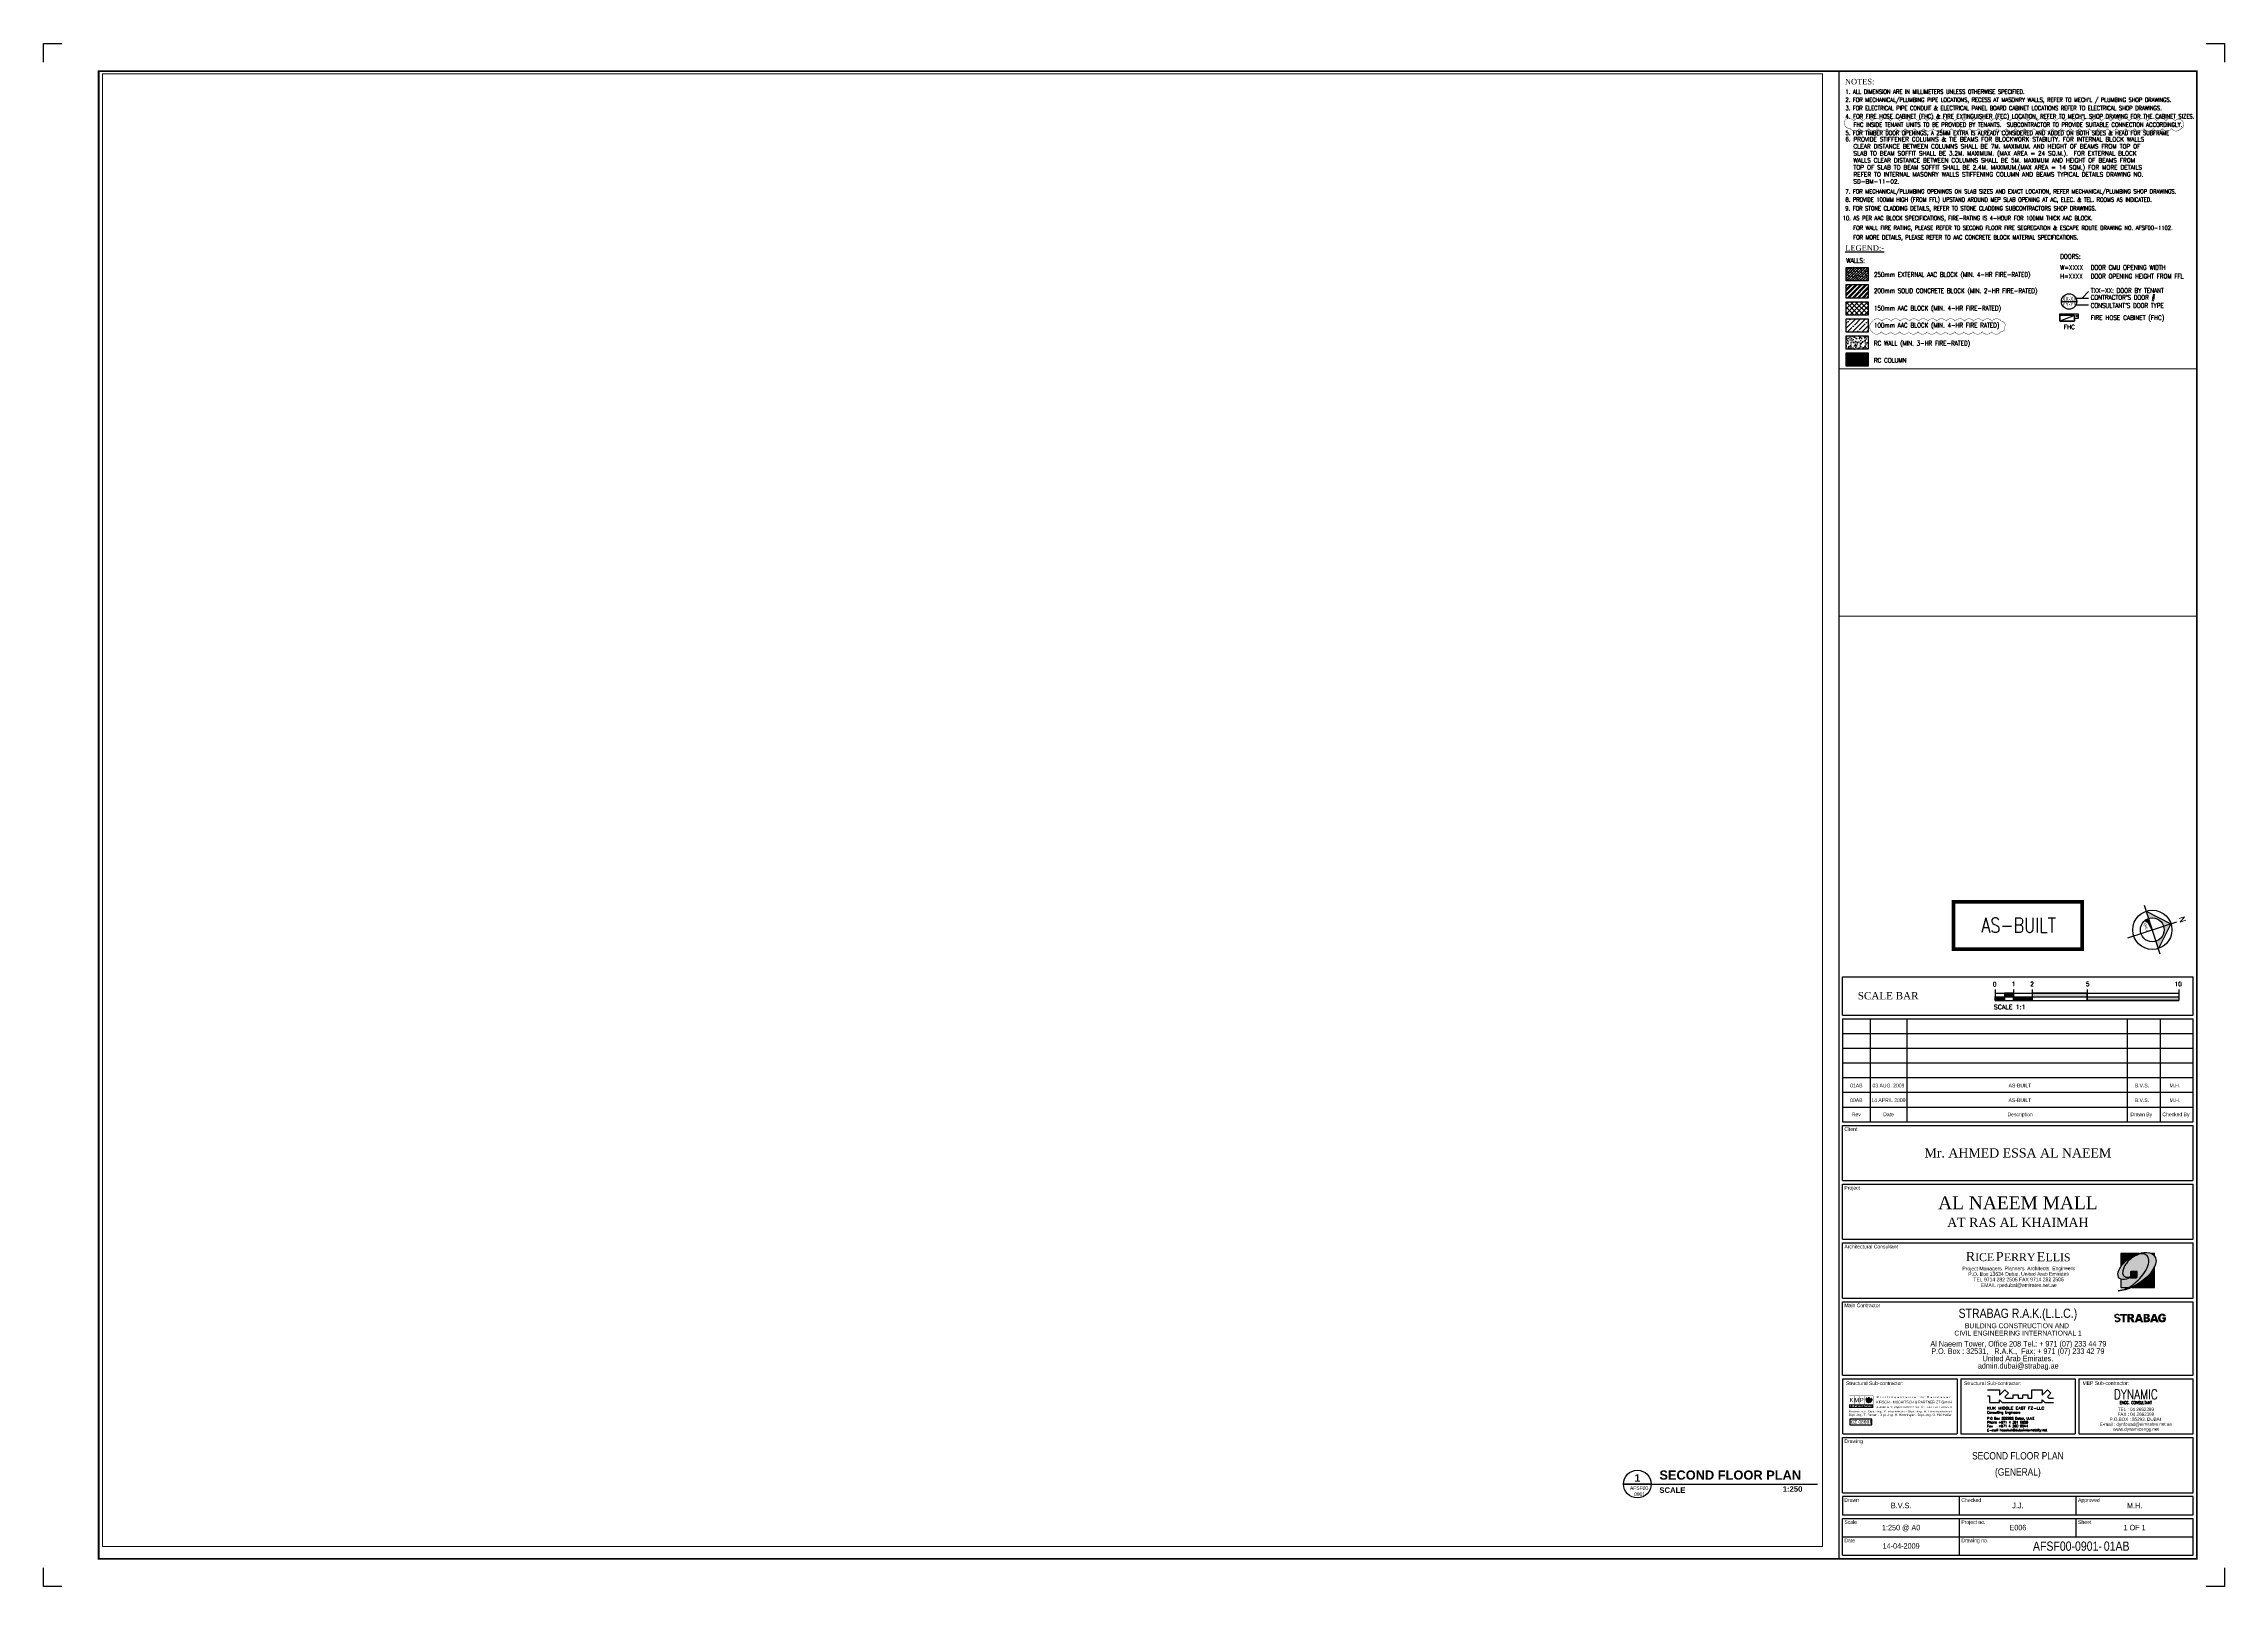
# Paper-space layout 'AFSF00-0901' of a CAD drawing. Header units: millimetres. Extents: x 0 to 1188, y 0 to 840.
import ezdxf
from ezdxf.enums import TextEntityAlignment as Align

# ---------------------------------------------------------------- set-up
doc = ezdxf.new("R2018")
doc.units = ezdxf.units.MM
doc.header["$LTSCALE"] = 800
doc.header["$MEASUREMENT"] = 0
doc.linetypes.add('CENTER', pattern=[2, 1.25, -0.25, 0.25, -0.25])
for name, color, linetype in [('100 WALL', 4, 'Continuous'), ('100 WALL HATCH', 141, 'Continuous'), ('150 WALL', 4, 'Continuous'), ('150 WALL HATCH', 81, 'Continuous'), ('200 WALL', 4, 'Continuous'), ('200 WALL HATCH', 211, 'Continuous'), ('250 WALL', 4, 'Continuous'), ('250 WALL HATCH', 42, 'Continuous'), ('A-NRTH-2', 2, 'Continuous'), ('A-REFR-TITL-100', 2, 'Continuous'), ('A-TITLE', 6, 'Continuous'), ('A-TITLE2', 6, 'Continuous'), ('A-TITLE3', 6, 'Continuous'), ('A210_EX-Wall', 3, 'Continuous'), ('APPROVAL DWG', 2, 'Continuous'), ('as bult Title Text', 126, 'Continuous'), ('BF-Doors REF', 1, 'Continuous'), ('BOUNDARY', 3, 'CENTER'), ('D331-PLOT$0$A-NRTH-2', 2, 'Continuous'), ('E006_AFGF$0$A-TAG-DOR', 1, 'Continuous'), ('E006_AFGF$0$A-TAG-WIN', 1, 'Continuous'), ('E006_AFGF$0$GF-Doors REF', 1, 'Continuous'), ('FHRC', 8, 'Continuous'), ('K3', 7, 'Continuous'), ('KBA5', 6, 'Continuous'), ('KK1', 152, 'Continuous'), ('KK7', 4, 'Continuous'), ('KUK-LOGO', 3, 'Continuous'), ('PK-rot_logo', 240, 'Continuous'), ('RC_WALL _HATCH', 8, 'Continuous'), ('REV-2F', 1, 'Continuous'), ('REVCLOUD', 6, 'Continuous'), ('S-DWG TITLE', 2, 'Continuous'), ('TITLE NOTES', 2, 'Continuous'), ('TITLE SCALE', 1, 'Continuous'), ('Z010', 7, 'Continuous')]:
    doc.layers.add(name, color=color, linetype=linetype)
doc.layers.add('FOR CONSTRUCTION', color=84, linetype='Continuous', true_color=0x23a10c)
doc.styles.add('$ARIAL', font='arial.ttf', dxfattribs={"width": 0.8})
doc.styles.add('$Standard', font='verdana.ttf')
doc.styles.add('1', font='SIMPLEX.SHX')
doc.styles.add('AL-TITLE', font='arialbd.ttf')
doc.styles.add('D331-PLOT$0$OPTA', font='x-opta1d.shx')
doc.styles.add('D331-PLOT$0$RPE-STYLE', font='romans.shx', dxfattribs={"width": 0.8})
doc.styles.add('E006-A0$0$ARIAL', font='arial.ttf')
doc.styles.add('E006-A0$0$RomanS', font='romans.shx')
doc.styles.add('E006-A0$0$SHEET TITLE-2', font='romantic.ttf')
doc.styles.add('E006-A0$0$T-RPE-STYLE', font='romans.shx', dxfattribs={"width": 0.8})
doc.styles.add('E006-A0$0$T-SHEET TITLE-1', font='ARIALN.TTF')
doc.styles.add('E006-A0$0$Xref_title_A0$0$SHEET TITLE-1', font='ARIALN.TTF')
doc.styles.add('E006-A0$0$Xref_title_A0$0$TITLE-B$0$ROMANT', font='ROMANT.shx')
doc.styles.add('E006_AFGF$0$E006_AFBM$0$ROMANCE', font='sanss___.ttf')
doc.styles.add('FOR', font='romant.shx')
doc.styles.add('RMJMnotes', font='romans.shx', dxfattribs={"width": 0.8})
doc.styles.add('SHEET TITLE-1', font='ARIALN.TTF')
doc.styles.add('style1', font='times.ttf', dxfattribs={"height": 100})

# ---------------------------------------------------------------- blocks, each defined once
blk = doc.blocks.new('HEADING')
at = {"layer": 'A-REFR-TITL-100', "color": 2}
blk.add_line((-7.5, 0), (98.1, 0), dxfattribs=at)
at = {"layer": 'A-REFR-TITL-100', "linetype": 'Continuous'}
blk.add_line((7.5, 0), (-7.5, 0), dxfattribs=at)
blk.add_circle((0, 0), 7.5, dxfattribs=at)
at = {"layer": 'A-REFR-TITL-100', "color": 4, "style": 'AL-TITLE'}
for tag, p, height in [('TITLE1', (12, 9.4), 5), ('TITLE2', (12, 2.4), 5), ('SCALE1', (12, -4.8), 3), ('SCALE2', (32.3, -4.8), 3)]:
    blk.add_attdef(tag, p, '', height=height, rotation=0, dxfattribs=at)
at = {"layer": 'A-REFR-TITL-100', "color": 4, "linetype": 'Continuous', "style": 'AL-TITLE'}
blk.add_attdef('DRWG-NO', text='', height=4, rotation=0, dxfattribs=at).set_placement((0, 3.3), align=Align.MIDDLE)
at = {"layer": 'A-REFR-TITL-100', "color": 4, "linetype": 'Continuous', "style": '$ARIAL', "width": 0.8}
blk.add_attdef('1', text='', height=2, rotation=0, dxfattribs=at).set_placement((-43.6, -10.2), align=Align.TOP_LEFT)
blk = doc.blocks.new('E006-A0$0$SCALE BAR')
at = {"layer": 'TITLE SCALE'}
for points in [[(0, 2), (5, 2), (5, 0), (0, 0)], [(5, 2), (10, 2), (10, 4), (5, 4)], [(10, 2), (20, 2), (20, 0), (10, 0)], [(20, 2), (50, 2), (50, 4), (20, 4)], [(50, 2), (100, 2), (100, 0), (50, 0)]]:
    blk.add_hatch(color=256, dxfattribs=at).paths.add_polyline_path(points)
for p, q in [((0, 6), (0, 0)), ((0, 2), (100, 2)), ((10, 6), (10, 0)), ((20, 6), (20, 0)), ((50, 6), (50, 0)), ((100, 6), (100, 0))]:
    blk.add_line(p, q, dxfattribs=at)
at = {"layer": 'TITLE SCALE', "color": 8}
for p, q in [((0, 4), (100, 4)), ((0, 0), (100, 0))]:
    blk.add_line(p, q, dxfattribs=at)
at = {"layer": 'TITLE SCALE'}
for points in [[(0, 2), (5, 2), (5, 0), (0, 0)], [(5, 2), (10, 2), (10, 4), (5, 4)], [(10, 2), (20, 2), (20, 0), (10, 0)], [(20, 2), (50, 2), (50, 4), (20, 4)], [(50, 2), (100, 2), (100, 0), (50, 0)]]:
    blk.add_lwpolyline(points, close=True, dxfattribs=at)
at = {"color": 1, "style": 'E006-A0$0$T-RPE-STYLE'}
blk.add_text('SCALE 1:1', height=2.5, rotation=0, dxfattribs=at).set_placement((-0.8, -4.8))
at = {"layer": 'TITLE SCALE', "color": 1, "style": 'E006-A0$0$T-RPE-STYLE'}
for s, p in [('0', (-1.3, 7.7)), ('1', (9, 7.8)), ('2', (19, 7.8)), ('5', (49.3, 7.8)), ('10', (97.7, 7.8))]:
    blk.add_text(s, height=2.3, rotation=0, dxfattribs=at).set_placement(p)
blk = doc.blocks.new('E006-A0$0$Xref_title_A0$0$LOGO')
h = blk.add_hatch(color=20)
h.set_gradient(color1=(252, 47, 29), color2=(252, 47, 29), tint=0.75, name='SPHERICAL')
h.paths.add_polyline_path([(2.2, 4), (2.2, 4), (2.1, 4.1), (2.1, 4.1), (2, 4.1), (2, 4.1), (1.9, 4.1), (1.9, 4.1), (1.8, 4.2), (1.8, 4.2), (1.7, 4.2), (1.7, 4.2), (1.6, 4.2), (1.6, 4.2), (1.5, 4.2), (1.5, 4.2), (1.5, 4.3), (1.4, 4.3), (1.4, 4.3), (1.4, 4.3), (1.3, 4.3), (1.2, 4.3), (1.2, 4.3), (1.1, 4.3), (1.1, 4.4), (1, 4.4), (1, 4.4), (0.9, 4.4), (0.9, 4.4), (0.9, 4.5), (0.8, 4.5), (0.8, 4.5), (0.8, 4.5), (0.8, 4.5), (0.7, 4.6), (0.7, 4.6), (0.7, 4.6), (0.7, 4.6), (0.7, 4.7), (0.7, 4.7), (0.7, 4.7), (0.7, 4.8), (0.7, 4.8), (0.7, 4.9), (0.7, 4.9), (0.7, 4.9), (0.8, 5), (0.8, 5), (0.8, 5), (0.9, 5.1), (0.9, 5.1), (0.9, 5.1), (1, 5.1), (1, 5.1), (1, 5.1), (1.1, 5.1), (1.1, 5.2), (1.2, 5.2), (1.2, 5.2), (1.3, 5.2), (1.3, 5.2), (1.3, 5.2, -0.209964), (2, 4.9, -0.01971), (2.2, 4.7), (2.6, 5.2, 0.104643), (2.3, 5.5), (2.3, 5.5), (2.3, 5.6), (2.2, 5.6), (2.2, 5.6), (2.2, 5.6), (2.1, 5.6), (2.1, 5.6), (2.1, 5.7), (2, 5.7), (2, 5.7), (1.9, 5.7), (1.9, 5.7), (1.9, 5.7), (1.8, 5.7), (1.8, 5.7), (1.7, 5.8), (1.7, 5.8, 0.001825), (1.7, 5.8, 0.010036), (1.2, 5.8), (1.1, 5.8), (1.1, 5.8), (1, 5.8), (1, 5.8), (1, 5.8), (0.9, 5.7), (0.9, 5.7), (0.8, 5.7), (0.8, 5.7), (0.7, 5.7), (0.7, 5.7), (0.7, 5.7), (0.6, 5.7), (0.6, 5.6), (0.5, 5.6), (0.5, 5.6), (0.5, 5.6), (0.4, 5.6), (0.4, 5.6), (0.4, 5.5), (0.3, 5.5), (0.3, 5.5), (0.3, 5.5), (0.3, 5.5), (0.2, 5.4), (0.2, 5.4), (0.2, 5.4), (0.2, 5.3), (0.1, 5.3), (0.1, 5.3), (0.1, 5.2), (0.1, 5.2), (0.1, 5.2), (0, 5.1), (0, 5.1), (0, 5), (0, 5), (0, 5), (0, 4.9), (0, 4.9), (0, 4.8), (0, 4.8), (0, 4.7), (0, 4.7), (0, 4.6), (0, 4.6), (0, 4.5), (0, 4.5), (0, 4.4), (0, 4.4, 0.044147), (0.1, 4.2, 0.003457), (0.1, 4.2), (0.1, 4.2), (0.1, 4.1), (0.1, 4.1), (0.1, 4.1), (0.2, 4), (0.2, 4), (0.2, 4), (0.2, 4), (0.3, 3.9), (0.3, 3.9), (0.3, 3.9), (0.3, 3.9), (0.4, 3.9), (0.4, 3.8), (0.4, 3.8), (0.5, 3.8), (0.5, 3.8), (0.5, 3.8), (0.6, 3.8), (0.6, 3.8, -0.016106), (1.3, 3.6), (1.3, 3.6), (1.3, 3.5), (1.4, 3.5), (1.5, 3.5), (1.5, 3.5), (1.6, 3.5), (1.6, 3.5), (1.7, 3.5), (1.7, 3.4), (1.7, 3.4), (1.8, 3.4), (1.8, 3.4), (1.8, 3.4), (1.9, 3.4), (1.9, 3.4), (1.9, 3.4), (2, 3.3), (2, 3.3), (2, 3.3), (2, 3.3), (2.1, 3.3), (2.1, 3.2), (2.1, 3.2), (2.1, 3.2), (2.1, 3.1), (2.1, 3.1), (2.1, 3), (2.1, 3), (2.1, 3), (2.1, 2.9), (2.1, 2.9), (2.1, 2.8), (2.1, 2.8), (2.1, 2.8), (2, 2.7), (2, 2.7), (2, 2.7), (1.9, 2.7), (1.9, 2.7), (1.9, 2.6), (1.8, 2.6), (1.8, 2.6), (1.8, 2.6), (1.7, 2.6), (1.7, 2.6), (1.6, 2.6), (1.6, 2.6), (1.5, 2.6), (1.5, 2.6), (1.4, 2.6), (1.4, 2.6), (1.3, 2.6), (1.3, 2.6), (1.2, 2.6), (1.2, 2.6), (1.1, 2.6), (1.1, 2.6), (1.1, 2.6), (1, 2.6), (1, 2.7), (1, 2.7, -0.107573), (0.6, 3), (0.1, 2.5, 0.176253), (0.7, 2), (0.7, 2), (0.8, 2), (0.8, 2), (0.8, 2), (0.9, 2), (0.9, 2), (1, 2), (1, 1.9), (1.1, 1.9), (1.1, 1.9), (1.2, 1.9), (1.2, 1.9), (1.3, 1.9), (1.3, 1.9), (1.4, 1.9), (1.4, 1.9), (1.4, 1.9), (1.5, 1.9), (1.5, 1.9), (1.6, 1.9), (1.6, 1.9), (1.7, 1.9), (1.7, 1.9), (1.8, 1.9), (1.8, 2), (1.9, 2), (1.9, 2), (2, 2), (2, 2), (2, 2), (2.1, 2), (2.1, 2), (2.2, 2), (2.2, 2.1), (2.2, 2.1), (2.3, 2.1), (2.3, 2.1), (2.3, 2.1), (2.4, 2.1), (2.4, 2.2), (2.4, 2.2), (2.5, 2.2), (2.5, 2.2), (2.5, 2.3), (2.6, 2.3), (2.6, 2.3), (2.6, 2.4), (2.7, 2.4), (2.7, 2.4), (2.7, 2.4), (2.7, 2.5), (2.7, 2.5), (2.8, 2.6), (2.8, 2.6), (2.8, 2.6), (2.8, 2.7), (2.8, 2.7), (2.8, 2.7), (2.9, 2.8), (2.9, 2.8), (2.9, 2.9), (2.9, 2.9), (2.9, 3), (2.9, 3), (2.9, 3.1), (2.9, 3.1), (2.9, 3.1), (2.9, 3.2), (2.9, 3.2), (2.9, 3.3), (2.9, 3.3), (2.9, 3.4), (2.9, 3.4), (2.8, 3.5), (2.8, 3.5), (2.8, 3.5), (2.8, 3.6), (2.8, 3.6), (2.8, 3.6), (2.7, 3.7), (2.7, 3.7), (2.7, 3.7), (2.7, 3.8), (2.6, 3.8), (2.6, 3.8), (2.6, 3.8), (2.6, 3.8), (2.6, 3.9), (2.5, 3.9), (2.5, 3.9), (2.5, 3.9), (2.4, 3.9), (2.4, 3.9), (2.4, 4), (2.3, 4), (2.3, 4), (2.3, 4)])
h = blk.add_hatch(color=20)
h.set_gradient(color1=(252, 47, 29), color2=(252, 47, 29), tint=0.75, name='SPHERICAL')
h.paths.add_polyline_path([(4.8, 4.9), (5.9, 4.9), (5.9, 5.7), (2.7, 5.7), (2.7, 4.9), (3.9, 4.9), (3.9, 1.9), (4.8, 1.9)])
h = blk.add_hatch(color=20)
h.set_gradient(color1=(252, 47, 29), color2=(252, 47, 29), tint=0.75, name='SPHERICAL')
h.paths.add_polyline_path([(8.4, 3.5), (8.3, 3.6), (8.3, 3.6), (8.5, 3.7), (8.6, 3.7), (8.7, 3.8), (8.8, 3.8), (8.9, 3.9), (9, 4), (9.1, 4.1), (9.1, 4.3), (9.1, 4.4), (9.2, 4.5), (9.2, 4.7), (9.2, 4.8), (9.2, 4.9), (9.1, 5.1), (9.1, 5.2), (9, 5.3), (9, 5.3), (8.9, 5.4), (8.8, 5.5), (8.7, 5.6), (8.6, 5.6), (8.5, 5.7), (8.4, 5.7), (8.2, 5.7), (8.1, 5.7), (7.9, 5.7), (7.8, 5.7), (6.1, 5.7), (6.1, 1.9), (7.1, 1.9), (7.1, 3.5), (7.1, 3.5), (7.1, 3.5), (7.3, 3.4), (7.4, 3.4), (7.4, 3.3), (7.5, 3.2), (7.6, 3.1), (8.2, 1.9), (9.5, 1.9), (9.5, 1.9), (8.9, 3), (8.9, 3.1), (8.8, 3.3), (8.7, 3.4), (8.6, 3.5), (8.6, 3.5)])
h.paths.add_polyline_path([(7.1, 4.2), (7.1, 5), (7.5, 5), (7.6, 5), (7.7, 4.9), (7.9, 4.9), (7.9, 4.9), (8, 4.8), (8, 4.7), (8.1, 4.6), (8, 4.5), (8, 4.4), (7.9, 4.3), (7.8, 4.2), (7.8, 4.2), (7.6, 4.2), (7.5, 4.2)], flags=16)
h = blk.add_hatch(color=20)
h.set_gradient(color1=(252, 47, 29), color2=(252, 47, 29), tint=0.75, name='SPHERICAL')
h.paths.add_polyline_path([(12, 5.7), (10.8, 5.7), (9.5, 1.9), (9.5, 1.9), (10.6, 1.9), (10.8, 2.5), (12.1, 2.5), (12.2, 1.9), (13.4, 1.9)])
h.paths.add_polyline_path([(11, 3.4), (11.4, 4.7), (11.8, 3.4)], flags=16)
h = blk.add_hatch(color=20)
h.set_gradient(color1=(252, 47, 29), color2=(252, 47, 29), tint=0.75, name='SPHERICAL')
h.paths.add_polyline_path([(16.6, 3.3), (16.5, 3.4), (16.5, 3.5), (16.4, 3.6), (16.4, 3.6), (16.3, 3.7), (16.2, 3.8), (16.1, 3.9), (16, 3.9), (15.8, 3.9), (15.9, 4), (16, 4), (16.1, 4.1), (16.2, 4.2), (16.3, 4.3), (16.3, 4.4), (16.4, 4.5), (16.4, 4.6), (16.4, 4.8), (16.4, 4.9), (16.4, 5), (16.4, 5.1), (16.3, 5.2), (16.2, 5.4), (16.1, 5.5), (16.1, 5.5), (16, 5.6), (15.9, 5.6), (15.7, 5.7), (15.6, 5.7), (15.5, 5.7), (15.3, 5.7), (13.6, 5.7), (13.6, 1.9), (15.2, 1.9), (15.2, 1.9), (15.3, 1.9), (15.5, 1.9), (15.7, 2), (15.7, 2), (15.9, 2), (16, 2), (16.1, 2.1), (16.2, 2.2), (16.3, 2.3), (16.4, 2.4), (16.5, 2.5), (16.5, 2.6), (16.5, 2.7), (16.6, 2.9), (16.6, 3), (16.6, 3.1)])
h.paths.add_polyline_path([(14.5, 3.5), (14.9, 3.5), (15, 3.5), (15.1, 3.5), (15.3, 3.5), (15.3, 3.4), (15.4, 3.4), (15.4, 3.3), (15.5, 3.1), (15.5, 3.1), (15.4, 2.9), (15.3, 2.8), (15.3, 2.8), (15.2, 2.8), (15.1, 2.7), (14.9, 2.7), (14.5, 2.7)], flags=16)
h.paths.add_polyline_path([(14.5, 4.2), (14.5, 5), (14.9, 5), (15, 5), (15.1, 4.9), (15.2, 4.9), (15.3, 4.7), (15.3, 4.6), (15.3, 4.6), (15.3, 4.4), (15.2, 4.3), (15.1, 4.3), (15, 4.2), (14.8, 4.2)], flags=16)
h = blk.add_hatch(color=20)
h.set_gradient(color1=(252, 47, 29), color2=(252, 47, 29), tint=0.75, name='SPHERICAL')
h.paths.add_polyline_path([(19.1, 5.7), (17.9, 5.7), (16.5, 1.9), (17.7, 1.9), (17.8, 2.5), (19.1, 2.5), (19.3, 1.9), (20.5, 1.9)])
h.paths.add_polyline_path([(18.1, 3.4), (18.5, 4.7), (18.9, 3.4)], flags=16)
h = blk.add_hatch(color=20)
h.set_gradient(color1=(252, 47, 29), color2=(252, 47, 29), tint=0.75, name='SPHERICAL')
edge = h.paths.add_edge_path()
edge.add_line((21.6, 2.9), (21.6, 3))
edge.add_line((21.6, 3), (21.5, 3))
edge.add_line((21.5, 3), (21.5, 3.1))
edge.add_line((21.5, 3.1), (21.4, 3.2))
edge.add_line((21.4, 3.2), (21.4, 3.4))
edge.add_line((21.4, 3.4), (21.4, 3.5))
edge.add_line((21.4, 3.5), (21.3, 3.7))
edge.add_line((21.3, 3.7), (21.3, 3.8))
edge.add_line((21.3, 3.8), (21.3, 3.9))
edge.add_line((21.3, 3.9), (21.3, 4.1))
edge.add_line((21.3, 4.1), (21.4, 4.2))
edge.add_line((21.4, 4.2), (21.4, 4.4))
edge.add_line((21.4, 4.4), (21.4, 4.5))
edge.add_line((21.4, 4.5), (21.5, 4.6))
edge.add_line((21.5, 4.6), (21.6, 4.7))
edge.add_line((21.6, 4.7), (21.7, 4.8))
edge.add_line((21.7, 4.8), (21.8, 4.9))
edge.add_line((21.8, 4.9), (21.9, 4.9))
edge.add_line((21.9, 4.9), (22, 5))
edge.add_line((22, 5), (22.1, 5))
edge.add_line((22.1, 5), (22.2, 5))
edge.add_line((22.2, 5), (22.3, 4.9))
edge.add_line((22.3, 4.9), (22.4, 4.9))
edge.add_line((22.4, 4.9), (22.6, 4.8))
edge.add_line((22.6, 4.8), (22.6, 4.8))
edge.add_line((22.6, 4.8), (22.6, 4.8))
edge.add_line((22.6, 4.8), (22.7, 4.6))
edge.add_line((22.7, 4.6), (22.8, 4.5))
edge.add_line((22.8, 4.5), (23.9, 4.7))
edge.add_line((23.9, 4.7), (23.8, 4.9))
edge.add_line((23.8, 4.9), (23.8, 5))
edge.add_line((23.8, 5), (23.7, 5.1))
edge.add_line((23.7, 5.1), (23.6, 5.2))
edge.add_line((23.6, 5.2), (23.6, 5.3))
edge.add_line((23.6, 5.3), (23.5, 5.4))
edge.add_line((23.5, 5.4), (23.4, 5.5))
edge.add_line((23.4, 5.5), (23.3, 5.6))
edge.add_line((23.3, 5.6), (23.2, 5.6))
edge.add_line((23.2, 5.6), (23.1, 5.7))
edge.add_line((23.1, 5.7), (23, 5.7))
edge.add_line((23, 5.7), (22.9, 5.7))
edge.add_line((22.9, 5.7), (22.8, 5.8))
edge.add_line((22.8, 5.8), (22.6, 5.8))
edge.add_line((22.6, 5.8), (22.5, 5.8))
edge.add_line((22.5, 5.8), (22.3, 5.8))
edge.add_line((22.3, 5.8), (22.2, 5.8))
edge.add_line((22.2, 5.8), (22.1, 5.8))
edge.add_line((22.1, 5.8), (21.9, 5.8))
edge.add_line((21.9, 5.8), (21.8, 5.8))
edge.add_line((21.8, 5.8), (21.6, 5.8))
edge.add_line((21.6, 5.8), (21.5, 5.7))
edge.add_line((21.5, 5.7), (21.4, 5.7))
edge.add_line((21.4, 5.7), (21.3, 5.7))
edge.add_line((21.3, 5.7), (21.2, 5.6))
edge.add_line((21.2, 5.6), (21.1, 5.6))
edge.add_line((21.1, 5.6), (21, 5.5))
edge.add_line((21, 5.5), (20.9, 5.4))
edge.add_line((20.9, 5.4), (20.8, 5.3))
edge.add_line((20.8, 5.3), (20.7, 5.2))
edge.add_line((20.7, 5.2), (20.6, 5.1))
edge.add_line((20.6, 5.1), (20.5, 5))
edge.add_line((20.5, 5), (20.5, 4.9))
edge.add_line((20.5, 4.9), (20.5, 4.9))
edge.add_line((20.5, 4.9), (20.4, 4.8))
edge.add_line((20.4, 4.8), (20.3, 4.7))
edge.add_line((20.3, 4.7), (20.3, 4.5))
edge.add_line((20.3, 4.5), (20.3, 4.4))
edge.add_line((20.3, 4.4), (20.2, 4.3))
edge.add_line((20.2, 4.3), (20.2, 4.1))
edge.add_line((20.2, 4.1), (20.2, 4))
edge.add_line((20.2, 4), (20.2, 3.8))
edge.add_line((20.2, 3.8), (20.2, 3.7))
edge.add_line((20.2, 3.7), (20.2, 3.6))
edge.add_line((20.2, 3.6), (20.2, 3.4))
edge.add_line((20.2, 3.4), (20.3, 3.3))
edge.add_line((20.3, 3.3), (20.3, 3.1))
edge.add_line((20.3, 3.1), (20.3, 3))
edge.add_line((20.3, 3), (20.4, 2.9))
edge.add_line((20.4, 2.9), (20.4, 2.8))
edge.add_line((20.4, 2.8), (20.5, 2.6))
edge.add_line((20.5, 2.6), (20.6, 2.5))
edge.add_line((20.6, 2.5), (20.7, 2.4))
edge.add_line((20.7, 2.4), (20.8, 2.3))
edge.add_line((20.8, 2.3), (20.9, 2.2))
edge.add_line((20.9, 2.2), (21, 2.2))
edge.add_line((21, 2.2), (21.1, 2.1))
edge.add_line((21.1, 2.1), (21.1, 2.1))
edge.add_line((21.1, 2.1), (21.2, 2))
edge.add_line((21.2, 2), (21.3, 2))
edge.add_line((21.3, 2), (21.4, 1.9))
edge.add_line((21.4, 1.9), (21.5, 1.9))
edge.add_line((21.5, 1.9), (21.7, 1.9))
edge.add_line((21.7, 1.9), (21.8, 1.9))
edge.add_line((21.8, 1.9), (22, 1.9))
edge.add_line((22, 1.9), (22.1, 1.9))
edge.add_line((22.1, 1.9), (22.3, 1.9))
edge.add_line((22.3, 1.9), (22.4, 1.9))
edge.add_line((22.4, 1.9), (22.5, 1.9))
edge.add_line((22.5, 1.9), (22.7, 1.9))
edge.add_line((22.7, 1.9), (22.8, 1.9))
edge.add_line((22.8, 1.9), (22.9, 1.9))
edge.add_line((22.9, 1.9), (23, 2))
edge.add_line((23, 2), (23.1, 2))
edge.add_line((23.1, 2), (23.2, 2))
edge.add_line((23.2, 2), (23.2, 2.1))
edge.add_ellipse((22.6, 3.2), major_axis=(0, 1.32), ratio=0.95, start_angle=207.2985, end_angle=269.4247)
edge.add_line((23.9, 3.2), (23.9, 4.1))
edge.add_line((23.9, 4.1), (22.2, 4.1))
edge.add_line((22.2, 4.1), (22.2, 3.3))
edge.add_line((22.2, 3.3), (22.9, 3.3))
edge.add_ellipse((22.3, 3.3), major_axis=(0, 0.616), ratio=0.95, start_angle=182.6367, end_angle=267.9252, ccw=False)
edge.add_line((22.4, 2.7), (22.3, 2.7))
edge.add_line((22.3, 2.7), (22.2, 2.7))
edge.add_line((22.2, 2.7), (22.1, 2.7))
edge.add_line((22.1, 2.7), (22, 2.7))
edge.add_line((22, 2.7), (21.9, 2.7))
edge.add_line((21.9, 2.7), (21.8, 2.8))
edge.add_line((21.8, 2.8), (21.6, 2.9))
blk = doc.blocks.new('E006-A0$0$A$C02325AE3')
at = {"layer": 'KUK-LOGO', "color": 4}
for points in [[(-42, 8.1), (-34.4, 8.1), (-34.4, 4.6), (-30.9, 8.1), (-28.7, 6), (-31, 3.7), (-30.1, 2.8), (-25.6, 2.8), (-25.6, 4.8), (-22.5, 4.8), (-22.5, 2.8), (-19.5, 2.8), (-19.5, 4.8), (-16.4, 4.8), (-16.4, 2.8), (-13.9, 2.8), (-13.9, 8.1), (-7.3, 8.1), (-7.3, 4.6), (-3.8, 8.1), (-1.6, 6), (-3.9, 3.7), (-3, 2.8), (0, 2.8)], [(-42, 4.3), (-40.8, 4.3), (-40.8, 0), (-34.4, 0), (-34.4, 1.8), (-32.6, 0), (-7.3, 0), (-7.3, 1.8), (-5.5, 0), (0, 0)]]:
    blk.add_lwpolyline(points, dxfattribs=at)
at = {"layer": 'KUK-LOGO', "color": 4, "style": 'E006-A0$0$RomanS'}
blk.add_text('Consulting Engineers', height=1.5, rotation=0.1535, dxfattribs=at).set_placement((-42.3, -7.1))
at = {"layer": 'KUK-LOGO', "color": 4, "style": 'E006-A0$0$RomanS', "width": 1.35}
blk.add_text('KUK MIDDLE EAST FZ-LLC', height=1.523, dxfattribs=at).set_placement((-42.3, -3.6), align=Align.MIDDLE_LEFT)
blk = doc.blocks.new('E006-A0', base_point=(1895.8, 0))
at = {"layer": 'A-TITLE2'}
for color, points in [(254, [(1146.7, 178.4, -0.138302), (1146.6, 175.6, -0.078461), (1144.6, 171.1, -0.087005), (1138.3, 164.4, -0.145953), (1130.2, 161.2, 0.053865), (1132.8, 161.4, 0.053895), (1138.3, 163.2, 0.084125), (1146.7, 169.3, 0.101667), (1150.5, 175.4, 0.153113), (1150.5, 178.9, 0.240774), (1147.2, 181.6, 0.125976), (1141.2, 181.2, 0.125624), (1133.2, 176, 0.116756), (1130.1, 171, 0.248239), (1130.9, 167.6, 0.164946), (1134.6, 167.3, 0.099006), (1138.1, 169.1), (1138.9, 169.9, -0.125589), (1135.6, 168.3, -0.187219), (1133.2, 169, -0.24814), (1132.6, 171.2, -0.091832), (1133.2, 173.4, -0.062266), (1134.6, 175.8, -0.140649), (1141, 180.7, -0.182791), (1144.4, 180.8, -0.295847)]), (250, [(1141.3, 181.2), (1131.6, 181.2), (1131.6, 174.1, -0.049479), (1133.2, 176, -0.127638)]), (250, [(1140.4, 171.5), (1140.4, 168.3), (1140.2, 168.3), (1140.2, 168.1), (1140.1, 168.1), (1140.1, 168), (1136.9, 168), (1136.9, 168.3, -0.062859), (1134.6, 167.3, -0.131067), (1131.6, 167.3), (1131.6, 162.8), (1135.8, 162.8, 0.049491), (1138.3, 164.4, 0.09024), (1144.8, 171.4, 0.073066), (1146.6, 175.6, 0.138302), (1146.7, 178.4, 0.295847), (1144.4, 180.8, 0.161413), (1141.4, 180.8, 0.147657), (1134.6, 175.8, 0.062266), (1133.2, 173.4, 0.091832), (1132.6, 171.2, 0.24814), (1133.2, 169, 0.187219), (1135.6, 168.3, 0.04601), (1136.9, 168.7), (1136.9, 171.2), (1137.1, 171.2), (1137.1, 171.3), (1137.3, 171.3), (1137.3, 171.5)]), (250, [(1150, 181.2), (1148.2, 181.2, -0.12201), (1150, 179.8)]), (253, [(1137.1, 168.7, 0.072496), (1138.9, 169.9), (1138.1, 169.1, -0.030663), (1137.1, 168.4), (1137.1, 168.1), (1140.2, 168.1), (1140.2, 171.3), (1137.1, 171.3)]), (252, [(1137.3, 171.5), (1137.3, 171.3), (1140.2, 171.3), (1140.2, 168.3), (1140.4, 168.3), (1140.4, 171.5)]), (250, [(1145.7, 168.3, -0.079857), (1137.5, 162.8), (1150, 162.8), (1150, 174.2, -0.103534)])]:
    blk.add_hatch(color=color, dxfattribs=at).paths.add_polyline_path(points)
at = {"layer": 'PK-rot_logo'}
h = blk.add_hatch(color=256, dxfattribs=at)
h.paths.add_polyline_path([(983.5, 99.2), (983.5, 97.2), (996.8, 97.2), (996.8, 99.2)])
h.paths.add_polyline_path([(990.6, 98.6), (990.6, 98.6), (990.7, 98.6), (990.7, 98.6), (990.7, 98.6), (990.7, 98.6), (990.7, 98.5), (990.7, 98.5), (990.7, 98.5), (990.7, 98.5), (990.6, 98.4), (990.6, 98.4), (990.6, 98.4), (990.7, 98.4), (990.7, 98.3), (990.6, 98.3), (990.6, 97.9), (990.5, 97.9), (990.5, 98.3), (990.5, 98.3), (990.5, 98.4), (990.5, 98.4), (990.5, 98.4), (990.5, 98.5), (990.5, 98.5), (990.6, 98.5)], flags=16)
h.paths.add_polyline_path([(990.1, 98.4), (990.1, 98.4), (990.1, 98.3), (990.1, 98.3), (990.1, 98.3), (990.2, 98.3), (990.2, 98.2), (990.2, 98.2), (990.2, 98.2), (990.2, 98.1), (990.2, 98.1), (990.2, 98.1), (989.9, 98.1), (989.9, 98), (989.9, 98), (989.9, 98), (989.9, 98), (990, 98), (990, 98), (990, 98), (990, 98), (990.1, 98), (990.1, 98), (990.2, 98), (990.2, 98), (990.2, 98), (990.1, 97.9), (990.1, 97.9), (990.1, 97.9), (990, 97.9), (990, 97.9), (990, 97.9), (990, 97.9), (989.9, 97.9), (989.9, 97.9), (989.9, 97.9), (989.8, 97.9), (989.8, 97.9), (989.8, 97.9), (989.8, 98), (989.8, 98), (989.8, 98), (989.8, 98.1), (989.8, 98.1), (989.8, 98.1), (989.8, 98.2), (989.8, 98.2), (989.8, 98.3), (989.8, 98.3), (989.8, 98.3), (989.8, 98.3), (989.8, 98.4), (989.9, 98.4), (989.9, 98.4), (989.9, 98.4), (990, 98.4), (990, 98.4), (990, 98.4), (990, 98.4)], flags=16)
h.paths.add_polyline_path([(990.9, 98.6), (991, 98.6), (991, 98.4), (990.9, 98.4)], flags=16)
h.paths.add_polyline_path([(990, 98.3), (990, 98.3), (990, 98.3), (990.1, 98.2), (990.1, 98.2), (989.9, 98.2), (989.9, 98.2), (989.9, 98.2), (989.9, 98.3), (989.9, 98.3), (989.9, 98.3), (990, 98.3), (990, 98.3)], flags=0)
h.paths.add_polyline_path([(990.8, 98.4), (990.9, 98.4), (990.9, 98.1), (990.9, 98), (990.9, 98), (990.9, 98), (990.9, 98), (991, 98), (991, 98), (991, 98), (991.1, 98), (991.1, 98), (991.1, 98.1), (991.1, 98.1), (991.1, 98.1), (991.1, 98.4), (991.2, 98.4), (991.2, 97.9), (991.1, 97.9), (991.1, 97.9), (991.1, 97.9), (991, 97.9), (991, 97.9), (991, 97.9), (991, 97.9), (990.9, 97.9), (990.9, 97.9), (990.9, 97.9), (990.8, 97.9), (990.8, 97.9), (990.8, 97.9), (990.8, 98), (990.8, 98), (990.8, 98)], flags=16)
h.paths.add_polyline_path([(989.7, 98.4), (989.7, 98.3), (989.7, 98.3), (989.6, 98.3), (989.6, 98.2), (989.6, 98.2), (989.6, 98.2), (989.6, 98.2), (989.6, 98.1), (989.6, 97.9), (989.4, 97.9), (989.4, 98.4), (989.6, 98.4), (989.6, 98.3), (989.6, 98.4), (989.6, 98.4), (989.6, 98.4), (989.6, 98.4), (989.7, 98.4), (989.7, 98.4)], flags=16)
h.paths.add_polyline_path([(991, 98.6), (991.1, 98.6), (991.1, 98.4), (991, 98.4)], flags=16)
h.paths.add_polyline_path([(989.3, 98.4), (989.3, 97.9), (989.2, 97.9), (989.2, 97.9), (989.2, 97.9), (989.2, 97.9), (989.2, 97.9), (989.1, 97.9), (989.1, 97.9), (989.1, 97.9), (989, 97.9), (989, 97.9), (989, 97.9), (989, 97.9), (988.9, 97.9), (988.9, 98), (988.9, 98), (988.9, 98), (988.9, 98.4), (989, 98.4), (989, 98.1), (989.1, 98), (989.1, 98), (989.1, 98), (989.1, 98), (989.1, 98), (989.2, 98), (989.2, 98), (989.2, 98), (989.2, 98), (989.2, 98.1), (989.2, 98.1), (989.2, 98.1), (989.2, 98.4)], flags=16)
h.paths.add_polyline_path([(991.3, 98.4), (991.4, 98.4), (991.4, 98.3), (991.4, 98.4), (991.5, 98.4), (991.5, 98.4), (991.5, 98.4), (991.5, 98.4), (991.5, 98.4), (991.6, 98.4), (991.6, 98.3), (991.5, 98.3), (991.5, 98.3), (991.5, 98.2), (991.4, 98.2), (991.4, 98.2), (991.4, 98.2), (991.4, 98.1), (991.4, 97.9), (991.3, 97.9)], flags=16)
h.paths.add_polyline_path([(988.8, 98.3), (988.8, 98.2), (988.8, 98.2), (988.8, 98.2), (988.8, 98.1), (988.8, 98.1), (988.8, 98.1), (988.5, 98.1), (988.5, 98), (988.6, 98), (988.6, 98), (988.6, 98), (988.6, 98), (988.6, 98), (988.7, 98), (988.7, 98), (988.7, 98), (988.7, 98), (988.8, 98), (988.8, 98), (988.8, 98), (988.8, 97.9), (988.8, 97.9), (988.7, 97.9), (988.7, 97.9), (988.7, 97.9), (988.6, 97.9), (988.6, 97.9), (988.6, 97.9), (988.5, 97.9), (988.5, 97.9), (988.5, 97.9), (988.5, 97.9), (988.5, 97.9), (988.4, 98), (988.4, 98), (988.4, 98), (988.4, 98.1), (988.4, 98.1), (988.4, 98.1), (988.4, 98.2), (988.4, 98.2), (988.4, 98.3), (988.4, 98.3), (988.5, 98.3), (988.5, 98.3), (988.5, 98.4), (988.5, 98.4), (988.5, 98.4), (988.6, 98.4), (988.6, 98.4), (988.6, 98.4), (988.7, 98.4), (988.7, 98.4), (988.7, 98.4), (988.8, 98.4), (988.8, 98.3), (988.8, 98.3), (988.8, 98.3)], flags=16)
h.paths.add_polyline_path([(991.9, 98.6), (992.2, 98.6), (992.2, 98.6), (992.3, 98.6), (992.3, 98.5), (992.3, 98.5), (992.3, 98.5), (992.3, 98.5), (992.4, 98.5), (992.4, 98.4), (992.4, 98.4), (992.4, 98.3), (992.4, 98.3), (992.4, 98.3), (992.3, 98.3), (992.3, 98.2), (992.3, 98.2), (992.3, 98.2), (992.4, 98.2), (992.4, 98.2), (992.4, 98.2), (992.4, 98.1), (992.4, 98.1), (992.4, 98), (992.4, 98), (992.4, 98), (992.3, 97.9), (992.3, 97.9), (992.3, 97.9), (992.3, 97.9), (992.2, 97.9), (992.2, 97.9), (992.2, 97.9), (991.9, 97.9)], flags=16)
h.paths.add_polyline_path([(988.7, 98.2), (988.7, 98.2), (988.5, 98.2), (988.5, 98.2), (988.5, 98.2), (988.6, 98.3), (988.6, 98.3), (988.6, 98.3), (988.6, 98.3), (988.6, 98.3), (988.7, 98.3), (988.7, 98.3), (988.7, 98.3)], flags=0)
h.paths.add_polyline_path([(992, 98.4), (992.2, 98.4), (992.2, 98.4), (992.2, 98.4), (992.2, 98.4), (992.2, 98.4), (992.2, 98.3), (992.2, 98.3), (992.2, 98.3), (992.2, 98.3), (992.2, 98.3), (992, 98.3)], flags=0)
h.paths.add_polyline_path([(992, 98.2), (992.2, 98.2), (992.2, 98.2), (992.2, 98.2), (992.2, 98.2), (992.3, 98.1), (992.3, 98.1), (992.3, 98), (992.2, 98), (992.2, 98), (992.2, 98), (992.2, 98), (992, 98)], flags=0)
h.paths.add_polyline_path([(988.3, 98.6), (988.3, 98.4), (988.2, 98.4), (988.2, 98.6)], flags=16)
h.paths.add_polyline_path([(988.3, 98.4), (988.3, 97.9), (988.2, 97.9), (988.2, 98.4)], flags=16)
h.paths.add_polyline_path([(988.1, 98.3), (988.1, 98.3), (988.1, 98.2), (988.1, 97.9), (988, 97.9), (988, 98.2), (988, 98.2), (987.9, 98.3), (987.9, 98.3), (987.9, 98.3), (987.9, 98.3), (987.9, 98.3), (987.8, 98.3), (987.8, 98.2), (987.8, 98.2), (987.8, 98.2), (987.8, 98.1), (987.8, 98.1), (987.8, 97.9), (987.7, 97.9), (987.7, 98.4), (987.8, 98.4), (987.8, 98.3), (987.8, 98.4), (987.8, 98.4), (987.8, 98.4), (987.9, 98.4), (987.9, 98.4), (987.9, 98.4), (988, 98.4), (988, 98.4), (988, 98.4), (988, 98.4), (988.1, 98.3)], flags=16)
h.paths.add_polyline_path([(992.5, 98.3), (992.5, 98.3), (992.5, 98.3), (992.5, 98.4), (992.6, 98.4), (992.6, 98.4), (992.6, 98.4), (992.7, 98.4), (992.7, 98.4), (992.7, 98.4), (992.8, 98.4), (992.8, 98.4), (992.8, 98.4), (992.8, 98.4), (992.8, 98.3), (992.9, 98.3), (992.9, 98.3), (992.9, 98.3), (992.9, 98), (992.9, 97.9), (992.9, 97.9), (992.9, 97.9), (992.9, 97.9), (992.8, 97.9), (992.8, 97.9), (992.8, 97.9), (992.8, 97.9), (992.7, 97.9), (992.7, 97.9), (992.7, 97.9), (992.7, 97.9), (992.6, 97.9), (992.6, 97.9), (992.6, 97.9), (992.5, 97.9), (992.5, 97.9), (992.5, 97.9), (992.5, 97.9), (992.5, 98), (992.5, 98), (992.5, 98), (992.5, 98.1), (992.5, 98.1), (992.5, 98.1), (992.5, 98.1), (992.5, 98.1), (992.6, 98.2), (992.6, 98.2), (992.6, 98.2), (992.6, 98.2), (992.7, 98.2), (992.7, 98.2), (992.7, 98.2), (992.7, 98.2), (992.7, 98.3), (992.7, 98.3), (992.7, 98.3), (992.7, 98.3), (992.6, 98.3), (992.6, 98.3), (992.6, 98.2), (992.6, 98.2), (992.6, 98.2), (992.5, 98.2), (992.5, 98.2)], flags=16)
h.paths.add_polyline_path([(992.6, 98), (992.6, 98.1), (992.6, 98.1), (992.7, 98.1), (992.7, 98.1), (992.7, 98.1), (992.7, 98.1), (992.7, 98.1), (992.7, 98), (992.7, 98), (992.7, 98), (992.7, 98), (992.6, 98), (992.6, 98), (992.6, 98), (992.6, 98), (992.6, 98)], flags=0)
h.paths.add_polyline_path([(993, 98.4), (993.1, 98.4), (993.1, 98.1), (993.1, 98), (993.1, 98), (993.1, 98), (993.1, 98), (993.2, 98), (993.2, 98), (993.2, 98), (993.2, 98), (993.2, 98), (993.3, 98.1), (993.3, 98.1), (993.3, 98.1), (993.3, 98.4), (993.4, 98.4), (993.4, 97.9), (993.3, 97.9), (993.3, 97.9), (993.2, 97.9), (993.2, 97.9), (993.2, 97.9), (993.2, 97.9), (993.1, 97.9), (993.1, 97.9), (993.1, 97.9), (993.1, 97.9), (993, 97.9), (993, 97.9), (993, 97.9), (993, 98), (993, 98), (993, 98)], flags=16)
h.paths.add_polyline_path([(987.6, 98.2), (987.6, 98.2), (987.6, 98.2), (987.6, 98.1), (987.6, 98.1), (987.6, 98.1), (987.3, 98.1), (987.3, 98), (987.3, 98), (987.3, 98), (987.3, 98), (987.4, 98), (987.4, 98), (987.4, 98), (987.4, 98), (987.5, 98), (987.5, 98), (987.6, 98), (987.6, 98), (987.6, 98), (987.5, 97.9), (987.5, 97.9), (987.5, 97.9), (987.4, 97.9), (987.4, 97.9), (987.4, 97.9), (987.4, 97.9), (987.3, 97.9), (987.3, 97.9), (987.3, 97.9), (987.2, 97.9), (987.2, 97.9), (987.2, 97.9), (987.2, 98), (987.2, 98), (987.2, 98), (987.2, 98.1), (987.2, 98.1), (987.2, 98.1), (987.2, 98.2), (987.2, 98.2), (987.2, 98.3), (987.2, 98.3), (987.2, 98.3), (987.2, 98.3), (987.2, 98.4), (987.3, 98.4), (987.3, 98.4), (987.3, 98.4), (987.4, 98.4), (987.4, 98.4), (987.4, 98.4), (987.4, 98.4), (987.5, 98.4), (987.5, 98.4), (987.5, 98.3), (987.5, 98.3), (987.5, 98.3), (987.6, 98.3)], flags=16)
h.paths.add_polyline_path([(987.5, 98.2), (987.5, 98.2), (987.3, 98.2), (987.3, 98.2), (987.3, 98.2), (987.3, 98.3), (987.3, 98.3), (987.3, 98.3), (987.4, 98.3), (987.4, 98.3), (987.4, 98.3), (987.4, 98.3), (987.4, 98.3)], flags=0)
h.paths.add_polyline_path([(993.4, 98.4), (993.6, 98.4), (993.6, 98.1), (993.7, 98.4), (993.8, 98.4), (993.9, 98.1), (994, 98.4), (994.1, 98.4), (994, 97.9), (993.8, 97.9), (993.8, 98.1), (993.8, 98.1), (993.8, 98.1), (993.8, 98.2), (993.8, 98.1), (993.8, 98.1), (993.8, 98.1), (993.7, 97.9), (993.6, 97.9)], flags=16)
h.paths.add_polyline_path([(987.1, 98.4), (987.1, 97.9), (987.1, 97.8), (987.1, 97.8), (987.1, 97.8), (987, 97.7), (987, 97.7), (987, 97.7), (987, 97.7), (986.9, 97.7), (986.9, 97.7), (986.9, 97.7), (986.8, 97.7), (986.8, 97.7), (986.8, 97.7), (986.7, 97.7), (986.7, 97.7), (986.7, 97.7), (986.7, 97.7), (986.7, 97.8), (986.6, 97.8), (986.6, 97.8), (986.8, 97.8), (986.8, 97.8), (986.8, 97.8), (986.8, 97.8), (986.9, 97.8), (986.9, 97.8), (986.9, 97.8), (986.9, 97.8), (987, 97.8), (987, 97.9), (987, 97.9), (987, 97.9), (986.9, 97.9), (986.9, 97.9), (986.9, 97.9), (986.8, 97.9), (986.8, 97.9), (986.8, 97.9), (986.8, 97.9), (986.7, 97.9), (986.7, 97.9), (986.7, 97.9), (986.7, 98), (986.7, 98), (986.6, 98), (986.6, 98.1), (986.6, 98.1), (986.6, 98.1), (986.6, 98.2), (986.6, 98.2), (986.6, 98.3), (986.7, 98.3), (986.7, 98.3), (986.7, 98.3), (986.7, 98.4), (986.7, 98.4), (986.8, 98.4), (986.8, 98.4), (986.8, 98.4), (986.9, 98.4), (986.9, 98.4), (986.9, 98.4), (986.9, 98.4), (987, 98.3), (987, 98.4)], flags=16)
h.paths.add_polyline_path([(987, 98.2), (987, 98.1), (987, 98.1), (986.9, 98.1), (986.9, 98), (986.9, 98), (986.9, 98), (986.9, 98), (986.8, 98), (986.8, 98), (986.8, 98), (986.8, 98.1), (986.8, 98.1), (986.8, 98.1), (986.8, 98.2), (986.8, 98.2), (986.8, 98.2), (986.8, 98.3), (986.8, 98.3), (986.9, 98.3), (986.9, 98.3), (986.9, 98.3), (986.9, 98.2), (986.9, 98.2)], flags=0)
h.paths.add_polyline_path([(986.5, 98.3), (986.5, 98.3), (986.5, 98.2), (986.5, 97.9), (986.4, 97.9), (986.4, 98.2), (986.4, 98.2), (986.4, 98.3), (986.4, 98.3), (986.4, 98.3), (986.4, 98.3), (986.3, 98.3), (986.3, 98.3), (986.3, 98.2), (986.3, 98.2), (986.3, 98.2), (986.3, 98.1), (986.3, 98.1), (986.3, 97.9), (986.1, 97.9), (986.1, 98.4), (986.3, 98.4), (986.3, 98.3), (986.3, 98.4), (986.3, 98.4), (986.3, 98.4), (986.3, 98.4), (986.4, 98.4), (986.4, 98.4), (986.4, 98.4), (986.5, 98.4), (986.5, 98.4), (986.5, 98.4), (986.5, 98.3)], flags=16)
h.paths.add_polyline_path([(994.1, 98.2), (994.1, 98.3), (994.2, 98.3), (994.2, 98.3), (994.2, 98.3), (994.2, 98.4), (994.2, 98.4), (994.3, 98.4), (994.3, 98.4), (994.3, 98.4), (994.3, 98.4), (994.4, 98.4), (994.4, 98.4), (994.5, 98.4), (994.5, 98.4), (994.5, 98.3), (994.5, 98.3), (994.5, 98.3), (994.5, 98.3), (994.6, 98.2), (994.6, 98.2), (994.6, 98.2), (994.6, 98.1), (994.6, 98.1), (994.6, 98.1), (994.3, 98.1), (994.3, 98), (994.3, 98), (994.3, 98), (994.3, 98), (994.3, 98), (994.4, 98), (994.4, 98), (994.4, 98), (994.4, 98), (994.4, 98), (994.6, 98), (994.6, 98), (994.5, 98), (994.5, 97.9), (994.5, 97.9), (994.5, 97.9), (994.4, 97.9), (994.4, 97.9), (994.4, 97.9), (994.3, 97.9), (994.3, 97.9), (994.3, 97.9), (994.2, 97.9), (994.2, 97.9), (994.2, 97.9), (994.2, 97.9), (994.2, 98), (994.2, 98), (994.1, 98), (994.1, 98.1), (994.1, 98.1), (994.1, 98.1), (994.1, 98.2)], flags=16)
h.paths.add_polyline_path([(994.3, 98.2), (994.3, 98.3), (994.3, 98.3), (994.3, 98.3), (994.4, 98.3), (994.4, 98.3), (994.4, 98.3), (994.4, 98.3), (994.4, 98.3), (994.4, 98.2), (994.4, 98.2), (994.3, 98.2), (994.3, 98.2)], flags=0)
h.paths.add_polyline_path([(986, 98.6), (986, 98.4), (985.9, 98.4), (985.9, 98.6)], flags=16)
h.paths.add_polyline_path([(986, 98.4), (986, 97.9), (985.9, 97.9), (985.9, 98.4)], flags=16)
h.paths.add_polyline_path([(994.6, 98.3), (994.7, 98.3), (994.7, 98.3), (994.7, 98.4), (994.7, 98.4), (994.7, 98.4), (994.8, 98.4), (994.8, 98.4), (994.8, 98.4), (994.9, 98.4), (994.9, 98.4), (994.9, 98.4), (995, 98.4), (995, 98.4), (995, 98.3), (995, 98.3), (995, 98.3), (995, 98.2), (994.9, 98.2), (994.9, 98.3), (994.9, 98.3), (994.9, 98.3), (994.8, 98.3), (994.8, 98.3), (994.8, 98.3), (994.8, 98.3), (994.8, 98.2), (994.8, 98.2), (994.8, 98.2), (994.8, 98.2), (994.9, 98.2), (994.9, 98.2), (994.9, 98.2), (995, 98.2), (995, 98.1), (995, 98.1), (995, 98.1), (995, 98.1), (995, 98), (995, 98), (995, 98), (995, 97.9), (995, 97.9), (995, 97.9), (994.9, 97.9), (994.9, 97.9), (994.9, 97.9), (994.8, 97.9), (994.8, 97.9), (994.8, 97.9), (994.7, 97.9), (994.7, 97.9), (994.7, 97.9), (994.7, 97.9), (994.6, 98), (994.6, 98), (994.6, 98), (994.6, 98), (994.7, 98), (994.8, 98), (994.8, 98), (994.8, 98), (994.8, 98), (994.9, 98), (994.9, 98), (994.9, 98), (994.9, 98), (994.9, 98), (994.9, 98), (994.9, 98.1), (994.8, 98.1), (994.8, 98.1), (994.8, 98.1), (994.8, 98.1), (994.7, 98.1), (994.7, 98.1), (994.7, 98.1), (994.7, 98.2), (994.6, 98.2), (994.6, 98.2)], flags=16)
h.paths.add_polyline_path([(985.8, 98.6), (985.8, 97.9), (985.7, 97.9), (985.7, 98.6)], flags=16)
h.paths.add_polyline_path([(985.5, 98.6), (985.5, 98.4), (985.4, 98.4), (985.4, 98.6)], flags=16)
h.paths.add_polyline_path([(985.5, 98.4), (985.5, 97.9), (985.4, 97.9), (985.4, 98.4)], flags=16)
h.paths.add_polyline_path([(995.1, 98.2), (995.1, 98.3), (995.1, 98.3), (995.2, 98.3), (995.2, 98.3), (995.2, 98.4), (995.2, 98.4), (995.2, 98.4), (995.3, 98.4), (995.3, 98.4), (995.3, 98.4), (995.4, 98.4), (995.4, 98.4), (995.4, 98.4), (995.5, 98.4), (995.5, 98.3), (995.5, 98.3), (995.5, 98.3), (995.5, 98.3), (995.5, 98.2), (995.5, 98.2), (995.5, 98.2), (995.5, 98.1), (995.5, 98.1), (995.5, 98.1), (995.2, 98.1), (995.2, 98), (995.3, 98), (995.3, 98), (995.3, 98), (995.3, 98), (995.3, 98), (995.4, 98), (995.4, 98), (995.4, 98), (995.4, 98), (995.5, 98), (995.5, 98), (995.5, 98), (995.5, 97.9), (995.5, 97.9), (995.4, 97.9), (995.4, 97.9), (995.4, 97.9), (995.3, 97.9), (995.3, 97.9), (995.3, 97.9), (995.2, 97.9), (995.2, 97.9), (995.2, 97.9), (995.2, 97.9), (995.2, 97.9), (995.1, 98), (995.1, 98), (995.1, 98), (995.1, 98.1), (995.1, 98.1), (995.1, 98.1), (995.1, 98.2)], flags=16)
h.paths.add_polyline_path([(985.4, 98.4), (985.2, 97.9), (985.1, 97.9), (984.9, 98.4), (985, 98.4), (985.1, 98.1), (985.2, 98.4)], flags=16)
h.paths.add_polyline_path([(995.2, 98.2), (995.2, 98.2), (995.3, 98.3), (995.3, 98.3), (995.3, 98.3), (995.3, 98.3), (995.3, 98.3), (995.4, 98.3), (995.4, 98.3), (995.4, 98.3), (995.4, 98.2), (995.4, 98.2), (995.2, 98.2)], flags=0)
h.paths.add_polyline_path([(995.6, 98.4), (995.7, 98.4), (995.7, 98.3), (995.8, 98.4), (995.8, 98.4), (995.8, 98.4), (995.9, 98.4), (995.9, 98.4), (995.9, 98.4), (996, 98.4), (996, 98.4), (996, 98.4), (996, 98.3), (996, 98.3), (996, 98.3), (996, 98.2), (996, 97.9), (995.9, 97.9), (995.9, 98.2), (995.9, 98.2), (995.9, 98.3), (995.9, 98.3), (995.9, 98.3), (995.8, 98.3), (995.8, 98.3), (995.8, 98.3), (995.8, 98.2), (995.8, 98.2), (995.8, 98.2), (995.7, 98.1), (995.7, 98.1), (995.7, 97.9), (995.6, 97.9)], flags=16)
h.paths.add_polyline_path([(984.8, 98.6), (984.8, 98.4), (984.7, 98.4), (984.7, 98.6)], flags=16)
h.paths.add_polyline_path([(984.8, 98.4), (984.8, 97.9), (984.7, 97.9), (984.7, 98.4)], flags=16)
h.paths.add_polyline_path([(984.6, 98.6), (984.6, 98.4), (984.3, 98), (984.6, 98), (984.6, 97.9), (984.2, 97.9), (984.2, 98), (984.5, 98.4), (984.2, 98.4), (984.2, 98.6)], flags=16)
at = {"layer": 'A-TITLE2'}
for p, q in [((978, 825), (978, 15)), ((980, 331.9), (1171, 331.9)), ((980, 311), (980, 331.9)), ((1171, 311), (1171, 331.9)), ((980, 311), (1171, 311)), ((980, 221), (980, 251)), ((980, 251), (1171, 251)), ((1171, 221), (1171, 251)), ((980, 221), (1171, 221)), ((980, 189), (980, 219)), ((980, 219), (1171, 219)), ((1171, 189), (1171, 219)), ((980, 189), (1171, 189)), ((980, 157), (980, 187)), ((980, 187), (1171, 187)), ((1171, 157), (1171, 187)), ((980, 157), (1171, 157)), ((980, 51), (980, 81)), ((980, 81), (1171, 81)), ((1171, 51), (1171, 81)), ((980, 51), (1171, 51)), ((1043.7, 39), (1043.7, 49)), ((1107.3, 39), (1107.3, 49)), ((980, 37), (1171, 37)), ((980, 17), (980, 37)), ((1043.7, 17), (1043.7, 37)), ((1107.3, 27), (1107.3, 37)), ((1171, 17), (1171, 37)), ((980, 27), (1171, 27)), ((980, 17), (1171, 17))]:
    blk.add_line(p, q, dxfattribs=at)
at = {"layer": 'A-TITLE2', "color": 8}
for points in [[(0, 830), (0, 840), (10, 840)], [(1178, 840), (1188, 840), (1188, 830)], [(10, 0), (0, 0), (0, 10)], [(1188, 10), (1188, 0), (1178, 0)]]:
    blk.add_lwpolyline(points, dxfattribs=at)
at = {"layer": 'A-TITLE2', "const_width": 1}
blk.add_lwpolyline([(30, 825), (1173, 825), (1173, 15), (30, 15)], close=True, dxfattribs=at)
at = {"layer": 'A-TITLE2', "color": 2}
blk.add_lwpolyline([(1130.2, 161, 0.144928), (1138.3, 164.4, 0.09024), (1144.8, 171.4, 0.073066), (1146.6, 175.6, 0.138302), (1146.7, 178.4, 0.295847), (1144.4, 180.8, 0.161413), (1141.4, 180.8, 0.147657), (1134.6, 175.8, 0.062266), (1133.2, 173.4, 0.091832), (1132.6, 171.2, 0.24814), (1133.2, 169, 0.187219), (1135.6, 168.3, 0.125589), (1138.9, 169.9), (1138.1, 169.1, -0.099006), (1134.6, 167.3, -0.164946), (1130.9, 167.6, -0.248239), (1130.1, 171, -0.116756), (1133.2, 176, -0.125624), (1141.2, 181.2, -0.125976), (1147.2, 181.6, -0.240774), (1150.5, 178.9, -0.153113), (1150.5, 175.4, -0.121725), (1145.7, 168.3, -0.072568), (1138.3, 163.2, -0.042351), (1134, 161.5, -0.078651), (1130.2, 161)], format="xyb", dxfattribs=at)
at = {"layer": 'A-TITLE2', "color": 250}
for points in [[(1141.4, 181.2), (1131.6, 181.2), (1131.6, 174.1)], [(1150, 179.8), (1150, 181.2), (1148.2, 181.2)], [(1131.6, 167.3), (1131.6, 162.8), (1135.8, 162.8)], [(1137.1, 171.2), (1136.9, 171.2), (1136.9, 168.7)], [(1136.9, 168.3), (1136.9, 168), (1140.1, 168), (1140.1, 168.1)], [(1137.1, 168.4), (1137.1, 168.1), (1140.2, 168.1), (1140.2, 171.3), (1137.1, 171.3), (1137.1, 168.7)], [(1140.2, 168.3), (1140.4, 168.3), (1140.4, 171.5), (1137.3, 171.5), (1137.3, 171.3)], [(1137.4, 162.8), (1150, 162.8), (1150, 174.2)]]:
    blk.add_lwpolyline(points, dxfattribs=at)
at = {"layer": 'A-TITLE2'}
blk.add_lwpolyline([(1171, 49), (980, 49), (980, 39), (1171, 39)], close=True, dxfattribs=at)
at = {"layer": 'A-TITLE3', "color": 1}
for p, q in [((1135, 309), (1135, 253)), ((1153, 309), (1153, 253))]:
    blk.add_line(p, q, dxfattribs=at)
at = {"layer": 'A-TITLE3'}
for p, q in [((980, 115), (980, 155)), ((980, 155), (1171, 155)), ((1171, 115), (1171, 155)), ((980, 115), (1171, 115)), ((980, 115), (1171, 115)), ((980.1, 83), (980.1, 113)), ((980.1, 113), (1042.4, 113)), ((1042.4, 113), (1042.4, 83)), ((1044.4, 113), (1106.7, 113)), ((1044.4, 113), (1044.4, 83)), ((1106.7, 113), (1106.7, 83)), ((1108.7, 113), (1171, 113)), ((1108.7, 113), (1108.7, 83)), ((1171, 83), (1171, 113)), ((980.1, 83), (1042.4, 83)), ((1044.4, 83), (1106.7, 83)), ((1108.7, 83), (1171, 83))]:
    blk.add_line(p, q, dxfattribs=at)
at = {"layer": 'APPROVAL DWG', "color": 6}
for p, q in [((980, 309), (1171, 309)), ((980, 309), (980, 253)), ((1171, 253), (1171, 309)), ((980, 253), (1171, 253))]:
    blk.add_line(p, q, dxfattribs=at)
at = {"layer": 'APPROVAL DWG', "color": 1}
for p, q in [((995, 309), (995, 253)), ((1015, 309), (1015, 253)), ((980, 301), (1171, 301)), ((980, 293), (1171, 293)), ((980, 285), (1171, 285)), ((980, 277), (1171, 277)), ((980, 269), (1171, 269)), ((980, 261), (1171, 261))]:
    blk.add_line(p, q, dxfattribs=at)
at = {"layer": 'KK1'}
for p, q in [((993.6, 101.9), (992.8, 101.7)), ((993, 102.5), (992.9, 102.5)), ((992.9, 102.3), (993, 102.3)), ((993.5, 102.1), (992.9, 102.1)), ((993.7, 101.8), (992.9, 101.3)), ((993.2, 101.2), (992.9, 100.9)), ((993, 102.4), (993, 102.4)), ((993, 102.2), (993, 102.2)), ((993.5, 102), (993, 101.9)), ((993.6, 101.9), (993.1, 101.6)), ((993.2, 101.3), (993.1, 101.2)), ((993.3, 100.9), (993.1, 100.6)), ((993.4, 101.1), (993.2, 100.9)), ((993.3, 101), (993.5, 101)), ((993.3, 100.8), (993.3, 101)), ((993.5, 100.8), (993.3, 100.8)), ((993.9, 101.8), (993.4, 101.3)), ((993.4, 101), (993.4, 101.1)), ((993.4, 100.8), (993.4, 100.7)), ((993.4, 100.7), (993.5, 100.7)), ((993.5, 102), (993.5, 102.1)), ((993.8, 101.8), (993.5, 101.6)), ((993.9, 101.7), (993.5, 101.2)), ((993.9, 101.5), (993.5, 101)), ((993.5, 101), (993.5, 101.1)), ((993.5, 101), (993.6, 101)), ((993.6, 100.8), (993.5, 100.8)), ((993.5, 100.7), (993.5, 100.8)), ((993.6, 100.3), (993.5, 100.2)), ((993.5, 100.2), (993.5, 100.1)), ((993.6, 101.8), (993.6, 101.9)), ((993.6, 101.2), (993.6, 101.2)), ((993.6, 101), (993.8, 101)), ((993.9, 100.8), (993.6, 100.8)), ((993.6, 100.7), (993.7, 100.7)), ((993.6, 100.6), (993.6, 100.7)), ((993.7, 100.6), (993.6, 100.5)), ((993.7, 100.6), (993.6, 100.6)), ((993.6, 100.5), (993.7, 100.5)), ((993.6, 100.3), (993.6, 100.5)), ((993.6, 100.3), (993.6, 100.3)), ((993.7, 100.2), (993.6, 100.3)), ((993.7, 100.3), (993.6, 100.3)), ((993.8, 101.8), (993.7, 101.8)), ((993.9, 101.4), (993.7, 101)), ((993.7, 101), (993.8, 100.8)), ((993.7, 100.7), (993.7, 100.6)), ((993.7, 100.5), (993.7, 100.3)), ((993.8, 101), (994, 101.3)), ((994, 101), (993.8, 100.3)), ((993.9, 101.6), (993.9, 101.8)), ((993.9, 101.4), (993.9, 101.5)), ((993.9, 100.8), (994.1, 101.2)), ((994.1, 102.4), (994, 102)), ((994, 102), (994.3, 102)), ((994, 101.9), (994, 101.5)), ((994.3, 101.9), (994, 101.9)), ((994.3, 101.7), (994, 101.7)), ((994, 101.5), (994.3, 101.5)), ((994.1, 101.1), (994, 100.4)), ((994.1, 102.6), (994.1, 102.4)), ((994.3, 102.6), (994.1, 102.6)), ((994.3, 102.7), (994.3, 102.8)), ((994.3, 102.6), (994.5, 102.6)), ((994.6, 102), (994.3, 102)), ((994.3, 101.9), (994.6, 101.9)), ((994.3, 101.7), (994.6, 101.7)), ((994.6, 101.5), (994.3, 101.5)), ((994.3, 101.2), (994.4, 101.2)), ((994.3, 101.1), (994.4, 101.1)), ((994.3, 100.1), (994.3, 101.1)), ((994.5, 100.2), (994.3, 100.1)), ((994.4, 101.1), (994.5, 100.2)), ((994.5, 102.6), (994.5, 102.4)), ((994.5, 102.4), (994.6, 102)), ((994.8, 100.8), (994.5, 101.2)), ((994.5, 101.1), (994.6, 100.4)), ((994.6, 101.9), (994.6, 101.5)), ((994.9, 101), (994.6, 101.3)), ((994.6, 101), (994.8, 100.3)), ((994.7, 101.8), (995, 101.5)), ((994.7, 101.7), (994.7, 101.8)), ((994.7, 101.7), (994.9, 101.4)), ((994.7, 101.5), (995.1, 101)), ((994.7, 101.4), (994.7, 101.5)), ((994.7, 101.4), (995, 101)), ((994.8, 101.8), (994.9, 101.8)), ((994.8, 100.8), (995.1, 100.8)), ((994.9, 101.8), (995.2, 101.5)), ((994.9, 101.8), (995.8, 101.3)), ((995.1, 101), (994.9, 101)), ((994.9, 101), (994.9, 100.8)), ((995, 100.7), (994.9, 100.7)), ((994.9, 100.7), (994.9, 100.6)), ((994.9, 100.6), (995, 100.6)), ((995.1, 100.5), (994.9, 100.5)), ((994.9, 100.5), (994.9, 100.3)), ((994.9, 100.3), (995.1, 100.3)), ((995, 101.8), (995.1, 101.9)), ((995, 101.9), (995.6, 101.6)), ((995, 101.3), (995, 101.5)), ((995, 101.5), (995.5, 101.5)), ((995.1, 101.3), (995, 101.3)), ((995, 101.3), (995, 101.3)), ((995, 100.7), (995, 100.8)), ((995, 100.6), (995, 100.7)), ((995, 100.6), (995, 100.5)), ((995, 100.3), (995, 100.3)), ((995, 100.2), (995, 100.3)), ((995, 100.3), (995.1, 100.2)), ((995.1, 102), (995.1, 102.1)), ((995.1, 102.1), (995.8, 102.1)), ((995.1, 102), (995.6, 101.9)), ((995.1, 101.9), (995.9, 101.7)), ((995.1, 101), (995.1, 101.3)), ((995.3, 101), (995.1, 101)), ((995.1, 101), (995.1, 101)), ((995.1, 100.8), (995.1, 100.8)), ((995.1, 100.8), (995.1, 100.7)), ((995.1, 100.8), (995.3, 100.8)), ((995.1, 100.7), (995.3, 100.7)), ((995.1, 100.3), (995.1, 100.5)), ((995.1, 100.2), (995.1, 100.1)), ((995.3, 101), (995.3, 101.3)), ((995.3, 101.3), (995.5, 101.3)), ((995.3, 101.3), (995.7, 100.9)), ((995.3, 101.1), (995.4, 100.9)), ((995.3, 100.8), (995.3, 101)), ((995.3, 100.9), (995.5, 100.6)), ((995.3, 100.7), (995.3, 100.8)), ((995.5, 101.3), (995.5, 101.5)), ((995.5, 101.3), (995.5, 101.3)), ((995.5, 101.3), (995.5, 101.3)), ((995.6, 102.5), (995.7, 102.5)), ((995.6, 102.4), (995.6, 102.4)), ((995.7, 102.3), (995.7, 102.3)), ((995.7, 102.2), (995.7, 102.2))]:
    blk.add_line(p, q, dxfattribs=at)
for points in [[(992.6, 101.7), (992.6, 101.7), (992.6, 101.7), (992.6, 101.7), (992.7, 101.7), (992.7, 101.7), (992.7, 101.7), (992.7, 101.7), (992.7, 101.6), (992.7, 101.6), (992.7, 101.6), (992.8, 101.6), (992.8, 101.6), (992.8, 101.6), (992.8, 101.6), (992.9, 101.6), (992.9, 101.6), (992.9, 101.6), (993, 101.6), (993, 101.6), (993, 101.6), (993.1, 101.6)], [(992.8, 101.7), (992.7, 101.7), (992.7, 101.7), (992.7, 101.7), (992.7, 101.7), (992.7, 101.7), (992.7, 101.7), (992.6, 101.7), (992.6, 101.7), (992.6, 101.7), (992.6, 101.7), (992.6, 101.7), (992.6, 101.7)], [(992.7, 101.3), (992.7, 101.3), (992.7, 101.3), (992.7, 101.3), (992.7, 101.3), (992.7, 101.3), (992.8, 101.3), (992.8, 101.2), (992.8, 101.2), (992.8, 101.2), (992.9, 101.2), (992.9, 101.2), (992.9, 101.2), (993, 101.2), (993, 101.2), (993, 101.2), (993.1, 101.2)], [(992.9, 101.3), (992.8, 101.3), (992.8, 101.3), (992.8, 101.3), (992.8, 101.3), (992.7, 101.3), (992.7, 101.3), (992.7, 101.3), (992.7, 101.3), (992.7, 101.3), (992.7, 101.3), (992.7, 101.3), (992.7, 101.3), (992.7, 101.3), (992.7, 101.3), (992.7, 101.3)], [(992.8, 102.1), (992.8, 102.1), (992.8, 102.1), (992.8, 102.1), (992.8, 102.1), (992.8, 102), (992.8, 102), (992.8, 102), (992.8, 102), (992.8, 102), (992.8, 102), (992.8, 102), (992.8, 102), (992.9, 102), (992.9, 102), (992.9, 101.9), (992.9, 101.9), (992.9, 101.9), (993, 101.9), (993, 101.9), (993, 101.9), (993, 101.9)], [(992.8, 100.9), (992.8, 100.9), (992.8, 100.8), (992.9, 100.8), (992.9, 100.8), (992.9, 100.8), (992.9, 100.8), (992.9, 100.8), (993, 100.8), (993, 100.8), (993, 100.8), (993.1, 100.8), (993.1, 100.8), (993.1, 100.8), (993.2, 100.9), (993.2, 100.9)], [(992.9, 100.9), (992.9, 100.9), (992.9, 100.9), (992.9, 100.9), (992.8, 100.9), (992.8, 100.9), (992.8, 100.9), (992.8, 100.9), (992.8, 100.9), (992.8, 100.9), (992.8, 100.9), (992.8, 100.9)], [(993, 100.6), (993, 100.6), (993, 100.6), (993.1, 100.6), (993.1, 100.6), (993.1, 100.6), (993.1, 100.6), (993.1, 100.5), (993.2, 100.5), (993.2, 100.5), (993.2, 100.5), (993.2, 100.5), (993.3, 100.5), (993.3, 100.5), (993.3, 100.5), (993.3, 100.6), (993.4, 100.6), (993.4, 100.6), (993.4, 100.6), (993.4, 100.6)], [(993.1, 100.6), (993.1, 100.6), (993.1, 100.6), (993.1, 100.6), (993.1, 100.6), (993, 100.6), (993, 100.6), (993, 100.6), (993, 100.6), (993, 100.6), (993, 100.6), (993, 100.6), (993, 100.6), (993, 100.6), (993, 100.6)], [(993.7, 100.7), (993.7, 100.8)], [(993.8, 100.3), (993.8, 100.3), (993.8, 100.3), (993.8, 100.3), (993.9, 100.3), (993.9, 100.3), (993.9, 100.3), (993.9, 100.3), (994, 100.3), (994, 100.4), (994, 100.4), (994, 100.4)], [(993.8, 100.3), (993.8, 100.3), (993.8, 100.3), (993.8, 100.3), (993.8, 100.3), (993.8, 100.3), (993.8, 100.3), (993.8, 100.3), (993.8, 100.3), (993.8, 100.3), (993.8, 100.3), (993.8, 100.3), (993.8, 100.2), (993.8, 100.2), (993.8, 100.2)], [(994.1, 102.6), (994, 102.6), (993.9, 102.6), (993.9, 102.6), (993.9, 102.6), (993.9, 102.5), (994, 102.4), (994, 102.5), (994.1, 102.4)], [(994.5, 102.8), (994.5, 102.7), (994.3, 102.7), (994.1, 102.7), (994.1, 102.8)], [(994.3, 101.1), (994.3, 101.1), (994.1, 100.2), (994.3, 100.1)], [(994.8, 100.3), (994.8, 100.3), (994.8, 100.3), (994.8, 100.3), (994.8, 100.3), (994.8, 100.3), (994.7, 100.3), (994.7, 100.3), (994.7, 100.3), (994.7, 100.4), (994.7, 100.4), (994.6, 100.4)], [(994.8, 100.3), (994.8, 100.3), (994.8, 100.3), (994.8, 100.3), (994.9, 100.3), (994.9, 100.3), (994.9, 100.3), (994.9, 100.3), (994.9, 100.3), (994.9, 100.3), (994.9, 100.3), (994.9, 100.3), (994.9, 100.2), (994.9, 100.2), (994.9, 100.2)], [(995.6, 100.6), (995.6, 100.6), (995.6, 100.6), (995.6, 100.6), (995.6, 100.6), (995.5, 100.6), (995.5, 100.6), (995.5, 100.6), (995.5, 100.6), (995.5, 100.5), (995.4, 100.5), (995.4, 100.5), (995.4, 100.5), (995.4, 100.5), (995.3, 100.6), (995.3, 100.6), (995.3, 100.6), (995.3, 100.6), (995.2, 100.6), (995.2, 100.6)], [(996, 101.3), (995.9, 101.3), (995.9, 101.3), (995.9, 101.3), (995.9, 101.3), (995.9, 101.3), (995.9, 101.3), (995.9, 101.2), (995.8, 101.2), (995.8, 101.2), (995.8, 101.2), (995.7, 101.2), (995.7, 101.2), (995.7, 101.2), (995.6, 101.2), (995.6, 101.2), (995.5, 101.2)], [(995.8, 100.9), (995.8, 100.8), (995.8, 100.8), (995.8, 100.8), (995.8, 100.8), (995.7, 100.8), (995.7, 100.8), (995.7, 100.8), (995.7, 100.8), (995.6, 100.8), (995.6, 100.8), (995.6, 100.8), (995.5, 100.9), (995.5, 100.9), (995.5, 100.9)], [(995.5, 100.6), (995.5, 100.6), (995.5, 100.6), (995.6, 100.6), (995.6, 100.6), (995.6, 100.6), (995.6, 100.6), (995.6, 100.6), (995.6, 100.6), (995.6, 100.6), (995.6, 100.6), (995.6, 100.6), (995.6, 100.6), (995.6, 100.6), (995.6, 100.6), (995.6, 100.6), (995.6, 100.6), (995.6, 100.6)], [(995.9, 102.1), (995.9, 102.1), (995.9, 102.1), (995.9, 102.1), (995.9, 102.1), (995.9, 102), (995.9, 102), (995.8, 102), (995.8, 102), (995.8, 102), (995.8, 102), (995.8, 102), (995.8, 102), (995.8, 102), (995.8, 102), (995.7, 101.9), (995.7, 101.9), (995.7, 101.9), (995.7, 101.9), (995.7, 101.9), (995.6, 101.9), (995.6, 101.9)], [(996, 101.7), (996, 101.7), (996, 101.7), (996, 101.7), (996, 101.7), (996, 101.7), (996, 101.7), (996, 101.7), (995.9, 101.6), (995.9, 101.6), (995.9, 101.6), (995.9, 101.6), (995.9, 101.6), (995.8, 101.6), (995.8, 101.6), (995.8, 101.6), (995.8, 101.6), (995.7, 101.6), (995.7, 101.6), (995.6, 101.6), (995.6, 101.6), (995.6, 101.6)], [(995.7, 100.9), (995.7, 100.9), (995.8, 100.9), (995.8, 100.9), (995.8, 100.9), (995.8, 100.9), (995.8, 100.9), (995.8, 100.9), (995.8, 100.9), (995.8, 100.9), (995.8, 100.9), (995.8, 100.9), (995.8, 100.8), (995.8, 100.8), (995.8, 100.8)], [(995.8, 101.3), (995.8, 101.3), (995.8, 101.3), (995.9, 101.3), (995.9, 101.3), (995.9, 101.3), (995.9, 101.3), (995.9, 101.3), (995.9, 101.3), (995.9, 101.3), (995.9, 101.3), (996, 101.3), (996, 101.3), (996, 101.3), (996, 101.3), (996, 101.3), (996, 101.3), (996, 101.3), (996, 101.3)], [(995.9, 101.7), (995.9, 101.7), (995.9, 101.7), (995.9, 101.7), (996, 101.7), (996, 101.7), (996, 101.7), (996, 101.7), (996, 101.7), (996, 101.7), (996, 101.7), (996, 101.7), (996, 101.7)]]:
    blk.add_lwpolyline(points, dxfattribs=at)
for points, format in [([(992.9, 102.1, -0.002094), (992.8, 102.1, -0.003694), (992.8, 102.1, -0.000048), (992.8, 102.1, -0.002212), (992.8, 102.1, -0.001948), (992.8, 102.1, -0.002645), (992.8, 102.1, -0.001662), (992.8, 102.1, -0.00352), (992.8, 102.1, -0.00001), (992.8, 102.1, -0.000005), (992.8, 102.1, -0.000023), (992.8, 102.1, 0.000015), (992.7, 102.1, 0.010807), (992.7, 102.1, 0.00709), (992.7, 102.1, 0.028638), (992.7, 102.1, 0.014328), (992.7, 102.1, 0.04845), (992.7, 102.1, 0.020254), (992.7, 102.1)], "xyb"), ([(992.8, 102.3, 0, 0.0884, 0.089853), (993, 102.2, 0.0884, 0.0884, -0.099325)], "xyseb"), ([(992.9, 102.5, 0, 0.0884, 0.166081), (993, 102.4, 0.0884, 0.0884, -1.576746)], "xyseb"), ([(993.6, 101.5), (993.5, 101.5, 0.294553), (993.3, 101.4, 0.312176), (993.4, 101.3, 0.176534), (993.5, 101.2, 0.193136), (993.6, 101.2, -0.338724)], "xyb"), ([(995.7, 102.5, 0, 0.0884, -0.166081), (995.6, 102.4, 0.0884, 0.0884, 1.576746)], "xyseb"), ([(995.8, 102.3, 0, 0.0884, -0.089853), (995.7, 102.2, 0.0884, 0.0884, 0.099325)], "xyseb"), ([(995.8, 102.1, 0.002094), (995.8, 102.1, 0.003694), (995.8, 102.1, 0.000048), (995.8, 102.1, 0.002212), (995.8, 102.1, 0.001948), (995.8, 102.1, 0.002645), (995.9, 102.1, 0.001662), (995.9, 102.1, 0.00352), (995.9, 102.1, 0.00001), (995.9, 102.1, 0.000005), (995.9, 102.1, 0.000023), (995.9, 102.1, -0.000015), (995.9, 102.1, -0.010807), (995.9, 102.1, -0.00709), (995.9, 102.1, -0.028638), (995.9, 102.1, -0.014328), (995.9, 102.1, -0.04845), (995.9, 102.1, -0.020254), (995.9, 102.1)], "xyb")]:
    blk.add_lwpolyline(points, format=format, dxfattribs=at)
at = {"layer": 'KK1', "const_width": 0.0958}
for points in [[(993, 102.2), (993.5, 102.2)], [(993, 102.4), (993.5, 102.4)], [(995.6, 102.4), (995.1, 102.4)], [(995.7, 102.2), (995.1, 102.2)]]:
    blk.add_lwpolyline(points, dxfattribs=at)
for points in [[(993.7, 102.5), (993.7, 102.1, 0.414214), (993.8, 101.9), (993.9, 101.9)], [(995, 102.5), (995, 102.1, -0.414214), (994.8, 101.9), (994.7, 101.9)]]:
    blk.add_lwpolyline(points, format="xyb", dxfattribs=at)
at = {"layer": 'KK1'}
blk.add_circle((994.2, 102.5), 0.0809, dxfattribs=at)
for centre, radius, start, end in [((993.4, 101.3), 0.255, 47.9767, 257.3545), ((993.4, 101.3), 0.255, 283.5071, 312.9519), ((994.3, 101.5), 0.281, 180, 0), ((994.3, 101.5), 0.386, 212.1845, 242.2103), ((994.3, 101.5), 0.386, 297.7897, 326.4405)]:
    blk.add_arc(centre, radius, start, end, dxfattribs=at)
for points in [[(993.7, 101), (993.8, 100.8), (993.8, 101), (993.9, 100.8)], [(993.8, 101), (993.9, 100.8), (994, 101.3), (994.1, 101.2)], [(994, 102), (994.6, 102), (994.1, 102.4), (994.5, 102.4)], [(994, 101.7), (994, 101.9), (994.6, 101.7), (994.6, 101.9)], [(994, 101.5), (994.6, 101.5), (994.1, 101.4), (994.6, 101.4)], [(994.1, 101.4), (994.6, 101.4), (994.1, 101.3), (994.5, 101.3)], [(994.1, 101.3), (994.5, 101.3), (994.2, 101.2), (994.4, 101.2)], [(994.3, 102.4), (994.5, 102.4), (994.3, 102.6), (994.5, 102.6)], [(994.3, 100.1), (994.5, 100.2), (994.3, 101.1), (994.4, 101.1)], [(994.5, 101.2), (994.6, 101.3), (994.8, 100.8), (994.9, 101)], [(994.8, 100.8), (994.9, 101), (994.9, 100.8), (994.9, 101)]]:
    blk.add_solid(points, dxfattribs=at)
at = {"layer": 'KK7'}
blk.add_lwpolyline([(983.9, 87.9), (995.9, 87.9), (995.9, 91), (983.9, 91)], close=True, dxfattribs=at)
at = {"layer": 'PK-rot_logo', "const_width": 0.132}
blk.add_lwpolyline([(983.5, 97.2), (983.5, 103.7), (996.7, 103.7), (996.7, 97.2)], close=True, dxfattribs=at)
for points in [[(986.3, 99.2), (986.3, 103.7)], [(989.1, 99.2), (989.1, 103.7)], [(991.9, 99.2), (991.9, 103.7)]]:
    blk.add_lwpolyline(points, dxfattribs=at)
at = {"layer": 'as bult Title Text', "xscale": 1.178764628209364, "yscale": 1.178764628209364, "zscale": 1.178764628209364}
blk.add_blockref('E006-A0$0$Xref_title_A0$0$LOGO', (1128, 141.6), dxfattribs=at)
at = {"layer": 'KUK-LOGO', "xscale": 0.8550000000000181, "yscale": 0.8550000000000181, "zscale": 0.8550000000000181}
blk.add_blockref('E006-A0$0$A$C02325AE3', (1094.9, 100.1), dxfattribs=at)
blk.add_blockref('E006-A0$0$A$C02325AE3', (1094.9, 100.1), dxfattribs=at)
at = {"layer": 'TITLE SCALE'}
blk.add_blockref('E006-A0$0$SCALE BAR', (1063.2, 319), dxfattribs=at)
at = {"layer": 'A-TITLE2', "color": 2, "linetype": 'Continuous', "style": 'E006-A0$0$T-SHEET TITLE-1'}
for s, p in [('Client', (981, 250)), ('Project', (981, 218)), ('Architectural Consultant', (981, 186)), ('Drawing', (981, 80)), ('Drawn', (981, 48)), ('Checked', (1044.7, 48)), ('Approved', (1108.3, 48)), ('Scale', (981, 36)), ('Project no.', (1044.7, 36)), ('Sheet', (1108.3, 36)), ('Date', (981, 26)), ('Drawing no.', (1044.7, 26))]:
    blk.add_text(s, height=2, dxfattribs=at).set_placement(p, align=Align.TOP_LEFT)
at = {"layer": 'A-TITLE2', "color": 2, "style": 'E006-A0$0$SHEET TITLE-2'}
blk.add_text('Mr. AHMED ESSA AL NAEEM', height=5, dxfattribs=at).set_placement((1075.5, 236), align=Align.MIDDLE_CENTER)
for s, height, p in [('R', 5, (1047.2, 177.1)), ('ICE', 4.26, (1052.2, 177.1)), ('P', 5, (1063.5, 177.1)), ('ERRY', 4.26, (1067.9, 177.1)), ('E', 5, (1085.8, 177)), ('LLIS', 4.26, (1090.6, 177))]:
    blk.add_text(s, height=height, dxfattribs=at).set_placement(p)
at = {"layer": 'A-TITLE2', "color": 2, "style": 'E006-A0$0$T-SHEET TITLE-1'}
for s, p in [(' Project Managers  Planners  Architects  Engineers', (1075.5, 173.1)), (' P.O. Box 13634 Dubai, United Arab Emirates', (1075.5, 170.1)), (' TEL 9714 282 2505 FAX 9714 282 2506', (1075.5, 167.1)), (' EMAIL rpedubai@emirates.net.ae', (1075.6, 164))]:
    blk.add_text(s, height=2, rotation=0.1535, dxfattribs=at).set_placement(p, align=Align.MIDDLE_CENTER)
at = {"layer": 'A-TITLE2', "color": 2, "insert": (1075.5, 204), "char_height": 7, "width": 101.136, "attachment_point": 5, "style": 'E006-A0$0$SHEET TITLE-2'}
blk.add_mtext('AL NAEEM MALL \\P{\\H0.7143x;AT RAS AL KHAIMAH}', dxfattribs=at)
at = {"layer": 'A-TITLE3', "color": 2, "linetype": 'Continuous', "style": 'E006-A0$0$Xref_title_A0$0$SHEET TITLE-1'}
for s, p in [('Description', (1076.7, 257)), ('Drawn By', (1142.7, 257)), ('Checked By', (1161.6, 257))]:
    blk.add_text(s, height=2, dxfattribs=at).set_placement(p, align=Align.MIDDLE_CENTER)
blk.add_text('Main Contractor', height=2, dxfattribs=at).set_placement((981, 154), align=Align.TOP_LEFT)
at = {"layer": 'A-TITLE3', "color": 2, "style": 'E006-A0$0$Xref_title_A0$0$SHEET TITLE-1'}
for s, height, p in [('STRABAG R.A.K.(L.L.C.)', 5, (1075.5, 148.7)), ('BUILDING CONSTRUCTION AND ', 2.678, (1075.5, 141.9)), ('Al Naeem Tower, Office 208 Tel.: + 971 (07) 233 44 79', 3, (1075.8, 132.1)), ('CIVIL ENGINEERING INTERNATIONAL 1', 2.678, (1075.6, 137.9)), ('P.O. Box : 32531,   R.A.K.,  Fax: + 971 (07) 233 42 79', 3, (1075.5, 128.1)), ('admin.dubai@strabag.ae', 3, (1075.7, 120.1)), ('United Arab Emirates.', 3, (1075.5, 124.1))]:
    blk.add_text(s, height=height, dxfattribs=at).set_placement(p, align=Align.MIDDLE_CENTER)
at = {"layer": 'A-TITLE3', "color": 2, "linetype": 'Continuous', "style": 'E006-A0$0$Xref_title_A0$0$SHEET TITLE-1'}
for s, p in [('Structural Sub-contractor:', (981.9, 109.6)), ('Structural Sub-contractor:', (1046.2, 109.6)), ('MEP Sub-contractor:', (1110.7, 109.7))]:
    blk.add_text(s, height=2, dxfattribs=at).set_placement(p)
at = {"layer": 'A-TITLE3', "color": 2, "style": 'E006-A0$0$Xref_title_A0$0$TITLE-B$0$ROMANT', "width": 0.8}
for s, height, p in [('DYNAMIC', 5.32, (1139.8, 104.6)), ('ENGG. CONSULTANT', 1.5, (1139.8, 100))]:
    blk.add_text(s, height=height, dxfattribs=at).set_placement(p, align=Align.MIDDLE_CENTER)
at = {"layer": 'A-TITLE3', "color": 2, "style": 'E006-A0$0$Xref_title_A0$0$SHEET TITLE-1'}
for s, p in [('TEL : 04 2662399', (1139.8, 96.4)), ('E-mail : dynfouad@eimirates.net.ae', (1139.8, 88.3)), ('P.O.BOX : 85293. DUBAI.', (1139.8, 91)), ('www.dynamicengg.net', (1139.8, 85.6)), ('FAX : 04 2662398', (1139.8, 93.7))]:
    blk.add_text(s, height=1.8, rotation=0.1535, dxfattribs=at).set_placement(p, align=Align.MIDDLE_CENTER)
at = {"layer": 'APPROVAL DWG', "color": 2, "linetype": 'Continuous', "style": 'E006-A0$0$T-SHEET TITLE-1'}
for s, p in [('Rev', (987.5, 257)), ('Date', (1005, 257))]:
    blk.add_text(s, height=2, dxfattribs=at).set_placement(p, align=Align.MIDDLE_CENTER)
at = {"layer": 'K3', "style": '$Standard'}
for s, width, p, p2 in [('Baurat h.c. Dipl.-Ing. F. Muchitsch - Dipl.-Ing. H. Löschenbrand', 1.318387, (983.4, 94.7), (1039.4, 94.7)), ('A-4040 Linz, Kapellenstraße 13, Tel: +43 732 730555-0', 1.088558, (998.5, 97.1), (1039.4, 97.1)), ('Z i v i l i n g e n i e u r e  f ü r  B a u w e s e n', 1.32077, (998.5, 102.6), (1039.3, 102.6))]:
    blk.add_text(s, height=0.962, dxfattribs=dict(at, width=width)).set_placement(p, p2, align=Align.FIT)
at = {"layer": 'K3', "style": '$Standard', "width": 0.988403}
blk.add_text('Dipl.-Ing. T. Reiter - Dipl.-Ing. H. Hintringer - Dipl.-Ing. G. Mairhofer', height=1.182, dxfattribs=at).set_placement((983.4, 92.8), (1039.4, 92.8), align=Align.ALIGNED)
at = {"layer": 'KBA5', "style": '$Standard', "width": 0.8}
blk.add_text('GZ 08001', height=1.92, dxfattribs=at).set_placement((984.5, 88.6))
at = {"layer": 'KK1', "style": 'E006-A0$0$ARIAL', "width": 0.822848}
for s, p in [('K', (984.9, 101.5)), ('M', (987.7, 101.4)), ('P', (990.5, 101.5))]:
    blk.add_text(s, height=2.22, dxfattribs=at).set_placement(p, align=Align.MIDDLE_CENTER)
at = {"layer": 'KK1', "style": 'E006-A0$0$ARIAL', "width": 0.933018}
blk.add_text('KIRSCH - MUCHITSCH & PARTNER ZT-GmbH', height=1.479, dxfattribs=at).set_placement((998.3, 99.6), (1039.5, 99.6), align=Align.ALIGNED)
at = {"layer": 'S-DWG TITLE', "style": 'E006-A0$0$RomanS'}
for s, p in [('P.O Box 502282 Dubai, U.A.E', (1058.8, 90.8)), ('P.O Box 502282 Dubai, U.A.E', (1058.8, 90.8)), ('Phone +971 4 391 0959', (1058.8, 88.7)), ('Phone +971 4 391 0959', (1058.8, 88.7)), ('Fax   +971 4 390 9544', (1058.8, 86.6)), ('Fax   +971 4 390 9544', (1058.8, 86.6)), ('E-mail hasekuk@dubaiinternetcity.net', (1058.8, 84.4)), ('E-mail hasekuk@dubaiinternetcity.net', (1058.8, 84.4))]:
    blk.add_text(s, height=1.282, rotation=0.1535, dxfattribs=at).set_placement(p)
at = {"layer": 'TITLE SCALE', "color": 2, "style": 'E006-A0$0$SHEET TITLE-2'}
blk.add_text('SCALE BAR', height=4, dxfattribs=at).set_placement((988.3, 323.6), align=Align.TOP_LEFT)
blk = doc.blocks.new('E006_AFGF$0$DOOR_TAG')
at = {"layer": 'E006_AFGF$0$A-TAG-DOR'}
blk.add_line((-420, 0), (420, 0), dxfattribs=at)
at = {"layer": 'E006_AFGF$0$GF-Doors REF'}
blk.add_ellipse((0, 0), major_axis=(420, -7), ratio=1, start_param=0.0171244, end_param=6.3003097, dxfattribs=at)
at = {"layer": 'E006_AFGF$0$A-TAG-WIN', "color": 2, "style": 'E006_AFGF$0$E006_AFBM$0$ROMANCE', "width": 0.65}
for tag, p in [('DG-01', (14, 145)), ('TD-01', (15, -153))]:
    blk.add_attdef(tag, text='', height=250, rotation=0, dxfattribs=at).set_placement(p, align=Align.MIDDLE)
blk = doc.blocks.new('TITLE-LEGEND')
at = {"layer": '100 WALL HATCH'}
h = blk.add_hatch(dxfattribs=at)
h.set_pattern_fill('ANSI35', color=256, scale=15, style=0)
h.paths.add_polyline_path([(4, -46.4), (16, -46.4), (16, -53.7), (4, -53.7)])
at = {"layer": '150 WALL HATCH'}
h = blk.add_hatch(dxfattribs=at)
h.set_pattern_fill('ANSI37', color=256, scale=15, style=0)
h.paths.add_polyline_path([(4, -37.1), (16, -37.1), (16, -44.4), (4, -44.4)])
at = {"layer": '200 WALL HATCH'}
h = blk.add_hatch(dxfattribs=at)
h.set_pattern_fill('ANSI32', color=256, scale=5, style=0)
h.paths.add_polyline_path([(4, -27.8), (16, -27.8), (16, -35.1), (4, -35.1)])
at = {"layer": '250 WALL HATCH'}
h = blk.add_hatch(dxfattribs=at)
h.set_pattern_fill('ANSI38', color=256, scale=8, style=0)
h.paths.add_polyline_path([(4, -18.5), (16, -18.5), (16, -25.8), (4, -25.8)])
at = {"layer": 'RC_WALL _HATCH'}
h = blk.add_hatch(dxfattribs=at)
h.set_pattern_fill('AR-CONC', color=256, scale=0.5, style=0)
h.set_pattern_definition([(50, (-980.3, -749.1666), (3.586301, -0.313761), [0.375, -4.125]), (355, (-980.3, -749.1666), (-0.693757, 3.760961), [0.3, -3.3]), (100.4514, (-980.001, -749.1928), (2.892547, 3.447198), [0.318701, -3.505711]), (46.1842, (-980.3, -748.1666), (5.336205, -0.827595), [0.5625, -6.1875]), (96.6356, (-979.8553, -748.2356), (4.673314, 4.87059), [0.478051, -5.258565]), (351.1842, (-980.3, -748.1666), (4.67331, 4.870593), [0.45, -4.95]), (21, (-979.8, -748.4166), (2.984535, -2.0130945), [0.375, -4.125]), (326, (-979.8, -748.4166), (1.216577, 3.62575), [0.3, -3.3]), (71.4514, (-979.5513, -748.5844), (4.201113, 1.612652), [0.318701, -3.505711]), (37.5, (-980.3, -749.1666), (0.0607993, 1.6644693), [0, -3.26, 0, -3.35, 0, -3.3125]), (7.5, (-980.3, -749.1666), (1.3153477, 1.9720586), [0, -1.91, 0, -3.185, 0, -1.2625]), (327.5, (-981.415, -749.1666), (2.6691122, -0.1127744), [0, -1.25, 0, -3.9, 0, -5.175]), (317.5, (-981.915, -749.1666), (2.915931, 0.500525), [0, -1.625, 0, -2.59, 0, -3.675])])
h.paths.add_polyline_path([(4, -55.7), (16, -55.7), (16, -63), (4, -63)])
blk.add_hatch(color=256, dxfattribs=at).paths.add_polyline_path([(4, -65), (16, -65), (16, -72.3), (4, -72.3)])
at = {"layer": '100 WALL'}
blk.add_lwpolyline([(4, -46.4), (16, -46.4), (16, -53.7), (4, -53.7), (4, -46.4)], dxfattribs=at)
at = {"layer": '150 WALL'}
blk.add_lwpolyline([(4, -37.1), (16, -37.1), (16, -44.4), (4, -44.4), (4, -37.1)], dxfattribs=at)
at = {"layer": '200 WALL'}
blk.add_lwpolyline([(4, -27.8), (16, -27.8), (16, -35.1), (4, -35.1), (4, -27.8)], dxfattribs=at)
at = {"layer": '250 WALL'}
blk.add_lwpolyline([(4, -18.5), (16, -18.5), (16, -25.8), (4, -25.8), (4, -18.5)], dxfattribs=at)
at = {"layer": 'A210_EX-Wall', "color": 6}
blk.add_lwpolyline([(4, -55.7), (16, -55.7), (16, -63), (4, -63), (4, -55.7)], dxfattribs=at)
at = {"layer": 'A210_EX-Wall', "color": 1}
blk.add_lwpolyline([(4, -65), (16, -65), (16, -72.3), (4, -72.3), (4, -65)], dxfattribs=at)
at = {"layer": 'BF-Doors REF'}
for p, q in [((128.9, -35.2), (136, -35.2)), ((128.9, -38.8), (136, -38.8))]:
    blk.add_line(p, q, dxfattribs=at)
blk.add_lwpolyline([(132.5, -35.2), (136, -31.5)], dxfattribs=at)
at = {"layer": 'FHRC', "color": 1}
blk.add_line((128.4, -44.7), (120.4, -47.7), dxfattribs=at)
blk.add_lwpolyline([(130.4, -43.7), (130.4, -46.2), (128.4, -46.2), (128.4, -47.7), (120.4, -47.7), (120.4, -43.7), (130.4, -43.7)], dxfattribs=at)
blk.add_lwpolyline([(120.4, -47.7), (128.4, -47.7), (128.4, -44.7), (120.4, -44.7)], close=True, dxfattribs=at)
blk.add_circle((129.5, -44.9), 0.325, dxfattribs=at)
at = {"layer": 'REVCLOUD', "const_width": 0.2}
blk.add_lwpolyline([(18.1, -53.5, 0.520567), (23.1, -53.5, 0.520567), (28.1, -53.5, 0.520567), (33.1, -53.5, 0.520567), (38.1, -53.5, 0.520567), (43.1, -53.5, 0.520567), (48.1, -53.5, 0.520567), (53.1, -53.5, 0.520567), (58.1, -53.5, 0.520567), (63.1, -53.5, 0.520567), (68.1, -53.5, 0.520567), (73.1, -53.5, 0.520567), (78.1, -53.5, 0.520567), (83.1, -53.5, 0.520567), (88.1, -53.5, 0.520567), (90.4, -50.8, 0.520567), (88.4, -47.7, 0.520567), (83.4, -47.7, 0.520567), (78.4, -47.7, 0.520567), (73.4, -47.7, 0.520567), (68.4, -47.7, 0.520567), (63.4, -47.7, 0.520567), (58.4, -47.7, 0.520567), (53.4, -47.7, 0.520567), (48.4, -47.7, 0.520567), (43.4, -47.7, 0.520567), (38.4, -47.7, 0.520567), (33.4, -47.7, 0.520567), (28.4, -47.7, 0.520567), (23.4, -47.7, 0.520567), (18.4, -47.7, 0.520567)], format="xyb", close=True, dxfattribs=at)
at = {"layer": 'BF-Doors REF'}
ref = blk.add_blockref('E006_AFGF$0$DOOR_TAG', (125.4, -37), dxfattribs=dict(at, xscale=0.009999999999991, yscale=0.009999999999991, zscale=0.009999999999991, rotation=359.9999931696545))
ref.add_attrib('DG-01', 'XX-XX', dxfattribs={"layer": 'E006_AFGF$0$A-TAG-WIN', "color": 2, "height": 2.3, "rotation": 360, "style": 'E006_AFGF$0$E006_AFBM$0$ROMANCE', "width": 0.65}).set_placement((125.6, -35.6), align=Align.MIDDLE)
ref.add_attrib('TD-01', 'YY-YY', dxfattribs={"layer": 'E006_AFGF$0$A-TAG-WIN', "color": 2, "height": 2.3, "rotation": 360, "style": 'E006_AFGF$0$E006_AFBM$0$ROMANCE', "width": 0.65}).set_placement((125.6, -38.5), align=Align.MIDDLE)
at = {"layer": 'BOUNDARY', "color": 2, "style": 'style1'}
blk.add_text('%%ULEGEND:-', height=3.032, dxfattribs=at).set_placement((3.5, -9.4))
at = {"layer": 'Z010', "color": 2, "style": 'RMJMnotes', "width": 0.78}
for s, p in [('FIRE HOSE CABINET (FHC)', (137.2, -45.8)), ('FHC', (122.6, -50.9))]:
    blk.add_text(s, height=2.5, dxfattribs=at).set_placement(p, align=Align.MIDDLE_LEFT)
at = {"layer": 'Z010', "color": 2, "char_height": 2.5, "width": 103.27, "style": 'RMJMnotes'}
for s, insert, attachment_point in [('DOORS:', (120.6, -11.2), 1), ('WALLS:', (4, -13.5), 1), ('250mm EXTERNAL AAC BLOCK (MIN. 4-HR FIRE-RATED)', (19.1, -21.1), 1), ('W=XXXX', (120.6, -17.2), 1), ('H=XXXX', (120.6, -22), 1), ('DOOR CMU OPENING WIDTH', (137.2, -17.2), 1), ('DOOR OPENING HEIGHT FROM FFL', (137.2, -22), 1), ('200mm SOLID CONCRETE BLOCK (MIN. 2-HR FIRE-RATED)', (19.1, -29.9), 1), ('TXX-XX: DOOR BY TENANT', (137.2, -29.8), 1), ("CONTRACTOR'S DOOR #", (137.2, -33.5), 1), ('150mm AAC BLOCK (MIN. 4-HR FIRE-RATED)', (19.1, -39.4), 1), ("CONSULTANT'S DOOR TYPE", (137.2, -40.5), 7), ('RC WALL (MIN. 3-HR FIRE-RATED)', (19.1, -58.5), 1), ('100mm AAC BLOCK (MIN. 4-HR FIRE RATED)', (19.1, -48.7), 1), ('RC COLUMN', (19.1, -67.8), 1)]:
    blk.add_mtext(s, dxfattribs=dict(at, insert=insert, attachment_point=attachment_point))
blk = doc.blocks.new('D331-PLOT$0$A$C53903974')
at = {"layer": 'A-NRTH-2'}
h = blk.add_hatch(color=256, dxfattribs=at)
h.paths.add_polyline_path([(-4, 831), (-4, 1356), (-1340, 20), (-815, 20, -0.0148645), (-814, 68, -0.3969053)])
h.paths.add_polyline_path([(808, 20), (1332, 20), (-4, 1356), (-4, 831, -0.4142136)])
blk.add_hatch(color=256, dxfattribs=at).paths.add_polyline_path([(-800, -135), (-702, 11), (-668, -12), (-728, -101), (-8, 40), (0, 0), (-721, -140), (-632, -200), (-654, -234)])
at = {"layer": 'A-NRTH-2', "color": 3}
for p, q in [((-4, -1726), (-4, 1765)), ((1741, 20), (-1749, 20))]:
    blk.add_line(p, q, dxfattribs=at)
at = {"layer": 'A-NRTH-2'}
blk.add_lwpolyline([(-1340, 20), (-4, 1356), (1332, 20)], dxfattribs=at)
blk.add_lwpolyline([(-800, -135), (-702, 11), (-668, -12), (-728, -101), (-8, 40), (0, 0), (-721, -140), (-632, -200), (-654, -234)], close=True, dxfattribs=at)
blk.add_circle((-4, 20), 1336, dxfattribs=at)
at = {"layer": 'A-NRTH-2', "color": 3}
blk.add_circle((-4, 20), 811, dxfattribs=at)
at = {"layer": 'A-NRTH-2', "style": 'D331-PLOT$0$RPE-STYLE'}
blk.add_text('N', height=400, dxfattribs=at).set_placement((-236, 1985))
at = {"layer": 'A-NRTH-2', "color": 1, "style": 'D331-PLOT$0$OPTA'}
blk.add_text('QIBLA', height=152.7, dxfattribs=at).set_placement((-591, -407))
blk = doc.blocks.new('AS-BUILT')
at = {"layer": 'FOR CONSTRUCTION', "const_width": 2}
blk.add_lwpolyline([(0, 0), (70, 0), (70, -25.7), (0, -25.7)], close=True, dxfattribs=at)
at = {"layer": 'FOR CONSTRUCTION', "style": 'FOR', "width": 0.8}
blk.add_text('AS-BUILT', height=8, dxfattribs=at).set_placement((35.4, -12.7), align=Align.MIDDLE_CENTER)

psp = doc.layouts.new('AFSF00-0901')

# ---------------------------------------------------------------- linework, layer by layer
at = {"layer": 'REVCLOUD', "const_width": 0.2}
psp.add_lwpolyline([(981.1, 798, -0.520567), (986.1, 798, -0.520567), (991.1, 798, -0.520567), (996.1, 798, -0.520567), (1001.1, 798, -0.520567), (1006.1, 798, -0.520567), (1011.1, 798, -0.520567), (1016.1, 798, -0.520567), (1021.1, 798, -0.520567), (1026.1, 798, -0.520567), (1031.1, 798, -0.520567), (1036.1, 798, -0.520567), (1041.1, 798, -0.520567), (1046.1, 798, -0.520567), (1051.1, 798, -0.520567), (1056.1, 798, -0.520567), (1061.1, 798, -0.520567), (1066.1, 798, -0.520567), (1071.1, 798, -0.520567), (1076.1, 798, -0.520567), (1081.1, 798, -0.520567), (1086.1, 798, -0.520567), (1091.1, 798, -0.520567), (1096.1, 798, -0.520567), (1101.1, 798, -0.520567), (1106.1, 798, -0.520567), (1111.1, 798, -0.520567), (1116.1, 798, -0.520567), (1121.1, 798, -0.520567), (1126.1, 798, -0.520567), (1131.1, 798, -0.520567), (1136.1, 798, -0.520567), (1141.1, 798, -0.520567), (1146.1, 798, -0.520567), (1151.1, 798, -0.520567), (1156.1, 798, -0.520567), (1161.1, 798, -0.520567), (1165.5, 797.4, -0.520567), (1164.2, 793.7, -0.520567), (1159.2, 793.7, -0.520567), (1154.2, 793.7, -0.520567), (1149.2, 793.7, -0.520567), (1144.2, 793.7, -0.520567), (1139.2, 793.7, -0.520567), (1134.2, 793.7, -0.520567), (1129.2, 793.7, -0.520567), (1124.2, 793.7, -0.520567), (1119.2, 793.7, -0.520567), (1114.2, 793.7, -0.520567), (1109.2, 793.7, -0.520567), (1104.2, 793.7, -0.520567), (1099.2, 793.7, -0.520567), (1094.2, 793.7, -0.520567), (1089.2, 793.7, -0.520567), (1084.2, 793.7, -0.520567), (1079.2, 793.7, -0.520567), (1074.2, 793.7, -0.520567), (1069.2, 793.7, -0.520567), (1064.2, 793.7, -0.520567), (1059.2, 793.7, -0.520567), (1054.2, 793.7, -0.520567), (1049.2, 793.7, -0.520567), (1044.2, 793.7, -0.520567), (1039.2, 793.7, -0.520567), (1034.2, 793.7, -0.520567), (1029.2, 793.7, -0.520567), (1024.2, 793.7, -0.520567), (1019.2, 793.7, -0.520567), (1014.2, 793.7, -0.520567), (1009.2, 793.7, -0.520567), (1004.2, 793.7, -0.520567), (999.2, 793.7, -0.520567), (994.2, 793.7, -0.520567), (989.2, 793.7, -0.520567), (984.2, 793.7, -0.520567)], format="xyb", close=True, dxfattribs=at)

# ---------------------------------------------------------------- block references
for name, p in [('E006-A0', (1895.8, 0)), ('TITLE-LEGEND', (978, 736.6))]:
    psp.add_blockref(name, p)
ref = psp.add_blockref('HEADING', (868.2, 55.7))
lines = psp.add_mtext('\\W0.8000;AFSF00-\\P   0901', dxfattribs={"layer": 'A-REFR-TITL-100', "color": 4, "linetype": 'Continuous', "insert": (864.2, 54.5), "char_height": 2, "attachment_point": 1, "rotation": 0, "style": '$ARIAL'})
ref.add_attrib('1', '', (864.2, 54.5)).embed_mtext(lines)
ref.add_attrib('SCALE2', '1:250', (947.4, 51.5), dxfattribs={"layer": 'A-REFR-TITL-100', "color": 4, "height": 3, "rotation": 0, "style": 'AL-TITLE'})
ref.add_attrib('SCALE1', 'SCALE', (880.2, 50.9), dxfattribs={"layer": 'A-REFR-TITL-100', "color": 4, "height": 3, "rotation": 0, "style": 'AL-TITLE'})
ref.add_attrib('DRWG-NO', '1', dxfattribs={"layer": 'A-REFR-TITL-100', "color": 4, "linetype": 'Continuous', "height": 4, "rotation": 0, "style": 'AL-TITLE'}).set_placement((868.2, 59), align=Align.MIDDLE)
ref.add_attrib('TITLE2', 'SECOND FLOOR PLAN', (880.2, 58.1), dxfattribs={"layer": 'A-REFR-TITL-100', "color": 4, "height": 5, "rotation": 0, "style": 'AL-TITLE'})
at = {"layer": 'D331-PLOT$0$A-NRTH-2', "xscale": 0.0079999999484069, "yscale": 0.0079999999484069, "zscale": 0.0079999999484069, "rotation": 287.9080594644275}
psp.add_blockref('D331-PLOT$0$A$C53903974', (1148.6, 357.4), dxfattribs=at)
at = {"layer": 'FOR CONSTRUCTION'}
psp.add_blockref('AS-BUILT', (1040.5, 372.7), dxfattribs=at)

# ---------------------------------------------------------------- texts
at = {"layer": 'A-TITLE', "color": 2, "style": 'SHEET TITLE-1'}
for s, height, p in [('SECOND FLOOR PLAN', 4, (1075.5, 71.1)), ('(GENERAL)', 4, (1075.5, 62.3)), ('1:250 @ A0', 3, (1011.9, 32)), ('E006', 3, (1075.5, 32)), ('AFSF00-0901-', 5, (1102.5, 21.9)), ('1 OF 1', 3, (1139.1, 32)), ('14-04-2009', 3, (1011.9, 22))]:
    psp.add_text(s, height=height, dxfattribs=at).set_placement(p, align=Align.MIDDLE_CENTER)
at = {"layer": 'REV-2F', "color": 2, "linetype": 'Continuous', "style": 'SHEET TITLE-1'}
for s, p in [('01AB', (987.5, 272.7)), ('03 AUG. 2009', (1005, 272.7)), ('AS-BUILT', (1076.6, 272.7)), ('B.V.S.', (1143.1, 272.7)), ('M.H.', (1161, 272.7)), ('00AB', (987.5, 264.7)), ('14 APRIL 2009', (1005, 264.7)), ('AS-BUILT', (1076.6, 264.7)), ('B.V.S.', (1143.1, 264.7)), ('M.H.', (1161, 264.7))]:
    psp.add_text(s, height=2, dxfattribs=at).set_placement(p, align=Align.MIDDLE_CENTER)
at = {"layer": 'REV-2F', "color": 2, "style": 'SHEET TITLE-1'}
for s, p in [('B.V.S.', (1011.9, 44)), ('J.J.', (1075.5, 44)), ('M.H.', (1139.1, 44))]:
    psp.add_text(s, height=3, dxfattribs=at).set_placement(p, align=Align.MIDDLE_CENTER)
psp.add_text('01AB', height=5, dxfattribs=at).set_placement((1122.3, 17.9), align=Align.BOTTOM_LEFT)
at = {"layer": 'TITLE NOTES', "color": 2, "style": 'style1'}
psp.add_text('NOTES:', height=3.03, dxfattribs=at).set_placement((981.3, 817.8))
at = {"layer": 'TITLE NOTES', "color": 2, "style": '1'}
for s, width, p in [("2. FOR MECHANICAL/PLUMBING PIPE LOCATIONS, RECESS AT MASONRY WALLS, REFER TO MECH'L / PLUMBING SHOP DRAWINGS.", 0.8, (981.6, 809.4)), ('1. ALL DIMENSION ARE IN MILLIMETERS UNLESS OTHERWISE SPECIFIED.', 0.8, (981.6, 813.8)), ("4. FOR FIRE HOSE CABINET (FHC) & FIRE EXTINGUISHER (FEC) LOCATION, REFER TO MECH'L SHOP DRAWING FOR THE CABINET SIZES.", 0.78, (981.6, 800.4)), ('3. FOR ELECTRICAL PIPE CONDUIT & ELECTRICAL PANEL BOARD CABINET LOCATIONS REFER TO ELECTRICAL SHOP DRAWINGS.', 0.8, (981.6, 804.9)), ('FHC INSIDE TENANT UNITS TO BE PROVIDED BY TENANTS.  SUBCONTRACTOR TO PROVIDE SUITABLE CONNECTION ACCORDINGLY.', 0.78, (985.9, 795.9)), ('5. FOR TIMBER DOOR OPENINGS, A 25MM EXTRA IS ALREADY CONSIDERED AND ADDED ON BOTH SIDES & HEAD FOR SUBFRAME', 0.8, (981.6, 791.4)), ('7. FOR MECHANICAL/PLUMBING OPENINGS ON SLAB SIZES AND EXACT LOCATION, REFER MECHANICAL/PLUMBING SHOP DRAWINGS.', 0.8, (981.6, 759.5))]:
    psp.add_text(s, height=2.3, dxfattribs=dict(at, width=width)).set_placement(p, align=Align.MIDDLE_LEFT)
at = {"layer": 'TITLE NOTES', "color": 3, "style": '1', "width": 0.8}
for s, p in [('6.', (981.6, 788)), ('9. FOR STONE CLADDING DETAILS, REFER TO STONE CLADDING SUBCONTRACTORS SHOP DRAWINGS.', (981.5, 750.3)), ('8. PROVIDE 100MM HIGH (FROM FFL) UPSTAND AROUND MEP SLAB OPENING AT AC, ELEC. & TEL. ROOMS AS INDICATED.', (981.6, 755.1)), ('10. AS PER AAC BLOCK SPECIFICATIONS, FIRE-RATING IS 4-HOUR FOR 100MM THICK AAC BLOCK.', (980.1, 745)), ('FOR WALL FIRE RATING, PLEASE REFER TO SECOND FLOOR FIRE SEGREGATION & ESCAPE ROUTE DRAWING NO. AFSF00-1102.', (985.8, 739.7)), ('FOR MORE DETAILS, PLEASE REFER TO AAC CONCRETE BLOCK MATERIAL SPECIFICATIONS.', (985.8, 734.5))]:
    psp.add_text(s, height=2.3, dxfattribs=at).set_placement(p, align=Align.MIDDLE_LEFT)
at = {"layer": 'TITLE NOTES', "color": 3, "insert": (985.9, 789.1), "char_height": 2.3, "width": 173.621, "attachment_point": 1, "style": '1'}
psp.add_mtext('\\pxql;{\\Fromans|c0;PROVIDE STIFFENER COLUMNS & TIE BEAMS FOR BLOCKWORK STABILITY. FOR INTERNAL BLOCK WALLS CLEAR DISTANCE BETWEEN COLUMNS SHALL BE 7M. MAXIMUM. AND HEIGHT OF BEAMS FROM TOP OF SLAB TO BEAM SOFFIT SHALL BE 3.2M. MAXIMUM. (MAX AREA = 24 SQ.M.).  FOR EXTERNAL BLOCK WALLS CLEAR DISTANCE BETWEEN COLUMNS SHALL BE 5M. MAXIMUM AND HEIGHT OF BEAMS FROM TOP OF SLAB TO BEAM SOFFIT SHALL BE 2.4M. MAXIMUM.(MAX AREA = 14 SQM.) FOR MORE DETAILS REFER TO INTERNAL MASONRY WALLS STIFFENING COLUMN AND BEAMS TYPICAL DETAILS DRAWING NO. SD-BM-11-02. }', dxfattribs=at)

# ---------------------------------------------------------------- viewports
at = {"layer": 'Defpoints', "view_target_point": (396451015.8, 2853083179.1), "view_twist_angle": 286.4861}
psp.add_viewport(center=(500.6, 422.6), size=(937.1, 801.767), view_center_point=(-2195.5, 1869), view_height=200441.818, dxfattribs=at)
psp.add_viewport(center=(1075.5, 595.6), size=(195, 134.589), view_center_point=(131530.5, -76841.1), view_height=2691.774, status=3, dxfattribs=at)

doc.saveas('drawing.dxf')
